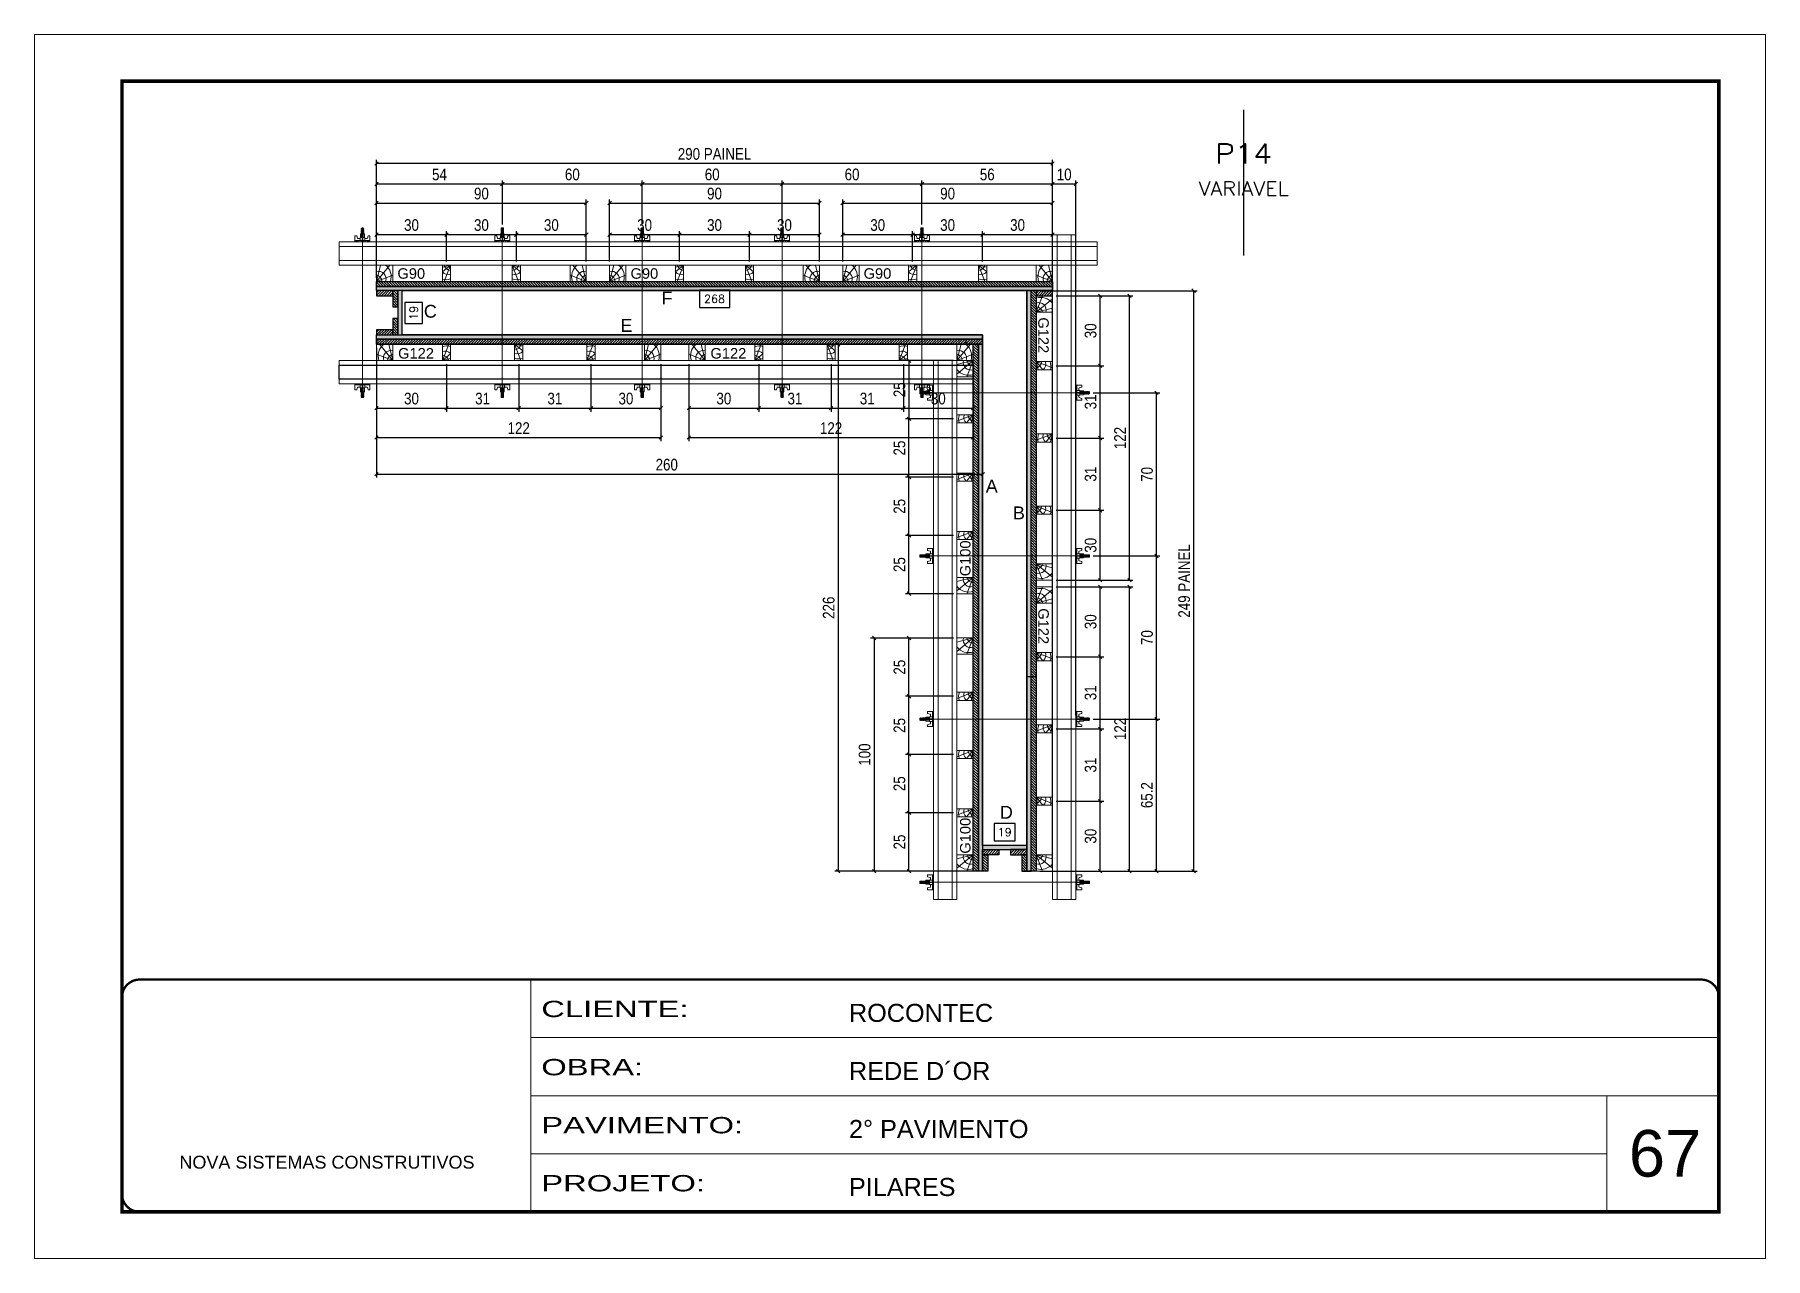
# Model space of a CAD drawing. Extents: x 2949 to 9203, y -16089 to 12527.
# Drawn here: x 6119 to 7604, y -6900 to -5850 of the extents above; entities that cross this region are included whole.
import ezdxf
from ezdxf.enums import TextEntityAlignment as Align

# ---------------------------------------------------------------- set-up
doc = ezdxf.new("R2010")
doc.units = 0
for name, pattern in [('CONTINUO', [0]), ('DASHED', [0.75, 0.5, -0.25]), ('HIDDEN', [0.375, 0.25, -0.125])]:
    doc.linetypes.add(name, pattern=pattern)
for name, color, linetype, lineweight in [('CARIMBO', 255, 'Continuous', 9), ('CONCRETO', 251, 'Continuous', 25), ('Folhas', 255, 'Continuous', 9), ('Hachura', 251, 'Continuous', 9), ('Madeira', 126, 'Continuous', 18), ('Perfil Metálico', 224, 'Continuous', 18), ('SARRAFO DE PRESSAO', 251, 'DASHED', 9), ('Texto Seção', 7, 'Continuous', 15)]:
    doc.layers.add(name, color=color, linetype=linetype, lineweight=lineweight)
for name, color, linetype in [('COTA', 241, 'Continuous'), ('MEIO_PONT', 93, 'Continuous'), ('Painéis', 200, 'Continuous'), ('SARRAFO', 251, 'Continuous'), ('Texto de Titulo', 7, 'Continuous'), ('Texto Qtd Sarr', 242, 'Continuous'), ('TEXTO_GERAL', 7, 'Continuous')]:
    doc.layers.add(name, color=color, linetype=linetype)
doc.styles.add('ARIAL', font='arial.ttf')
doc.styles.add('COTA TECNICA 2X', font='techl___.ttf', dxfattribs={"height": 10})
doc.styles.add('ROMANS', font='romans.shx')
doc.styles.add('SANSSERIF', font='sas_____.pfb')
doc.styles.add('Tecnologia', font='')
doc.styles.get('Tecnologia').set_extended_font_data('Forgotten Futurist')
doc.dimstyles.new('Cota Seção interna', dxfattribs={"dimtxt": 7, "dimasz": 6, "dimexe": 0.18, "dimexo": 2, "dimgap": -4, "dimtad": 3, "dimdec": 1, "dimlfac": 0.5, "dimzin": 12, "dimdsep": 46, "dimtxsty": 'ROMANS', "dimblk": 'ARCHTICK', "dimcen": 0.09, "dimse1": 1, "dimse2": 1, "dimsd1": 1, "dimsd2": 1, "dimclrd": 180, "dimclre": 5, "dimclrt": 1, "dimadec": 0, "dimazin": 3, "dimtfac": 1, "dimtdec": 1, "dimtofl": 0, "dimtmove": 0, "dimatfit": 3, "dimldrblk": 'ARCHTICK', "dimfxl": 1, "dimtolj": 1, "dimtzin": 0, "dimarcsym": 0})
doc.dimstyles.new('SECAO PILAR', dxfattribs={"dimtxt": 10, "dimasz": 3, "dimexe": 3, "dimexo": 3, "dimgap": 3, "dimtad": 1, "dimdec": 1, "dimlfac": 0.5, "dimzin": 12, "dimdsep": 46, "dimtxsty": 'COTA TECNICA 2X', "dimblk1": 'OBLIQUE', "dimblk2": 'OBLIQUE', "dimsah": 1, "dimcen": 0.9, "dimclrd": 256, "dimclre": 256, "dimclrt": 256, "dimadec": 1, "dimazin": 3, "dimtfac": 1, "dimtdec": 1, "dimtmove": 0, "dimatfit": 3, "dimfxl": 1, "dimtolj": 1, "dimtzin": 12, "dimarcsym": 0})
pattern_1 = [(315, (30504.6204, -15692.1128), (1.12253202, 1.12253202), [])]
pattern_2 = [(45, (16746.764, 16341.6472), (-1.12253202, 1.12253202), [])]
pattern_3 = [(315, (30512.6204, -15425.1128), (1.12253202, 1.12253202), [])]

msp = doc.modelspace()

# ---------------------------------------------------------------- texts
at = {"layer": 'CARIMBO', "style": 'ARIAL'}
msp.add_text('67', height=40, dxfattribs=at).set_placement((7486.89, -6830.32))
at = {"layer": 'Texto Seção', "color": 0, "linetype": 'Continuous', "style": 'SANSSERIF'}
for p in [(6917.54, -6315.22), (6917.54, -6553.22)]:
    msp.add_text('G100', height=9, rotation=90, dxfattribs=at).set_placement(p, align=Align.MIDDLE_LEFT)
at = {"layer": 'TEXTO_GERAL', "color": 0, "linetype": 'Continuous', "style": 'SANSSERIF'}
for s, p in [('G90', (6430.31, -6055.43)), ('G90', (6630.31, -6055.43)), ('G90', (6830.31, -6055.43)), ('G122', (6430.9, -6123.92)), ('G122', (6698.9, -6123.92))]:
    msp.add_text(s, height=9, dxfattribs=at).set_placement(p, align=Align.MIDDLE_LEFT)
at = {"layer": 'TEXTO_GERAL', "style": 'ARIAL'}
for s, p in [('F', (6661.68, -6076.51)), ('C', (6458.56, -6087.84)), ('E', (6626.88, -6100.02)), ('A', (6940.24, -6237.92)), ('B', (6963.59, -6260.82)), ('D', (6952.8, -6517.69))]:
    msp.add_text(s, height=11, dxfattribs=at).set_placement(p, align=Align.MIDDLE_CENTER)
at = {"layer": 'TEXTO_GERAL', "color": 0, "linetype": 'Continuous', "style": 'SANSSERIF'}
for p in [(6984.64, -6093.06), (6984.68, -6342.66)]:
    msp.add_text('G122', height=9, rotation=270, dxfattribs=at).set_placement(p, align=Align.MIDDLE_LEFT)

# ---------------------------------------------------------------- blocks, each defined once
blk = doc.blocks.new('9999999999')
at = {"color": 30, "linetype": 'CONTINUO'}
for p, q in [((98564.6, 34230.2), (98564.6, 34429.4)), ((98564.6, 34379.6), (99584, 34379.6)), ((98564.6, 34329.8), (99488, 34329.8)), ((99584, 34329.8), (99488, 34329.8)), ((99488, 34329.8), (99488, 34230.2)), ((98564.6, 34280), (99488, 34280))]:
    blk.add_line(p, q, dxfattribs=at)
at = {"color": 30, "linetype": 'CONTINUO', "const_width": 2}
blk.add_lwpolyline([(99584, 34230.2), (99584, 34414.4, 0.414214), (99569, 34429.4), (98229, 34429.4, 0.414214), (98214, 34414.4), (98214, 34245.2, 0.414214), (98229, 34230.2), (99584, 34230.2)], format="xyb", dxfattribs=at)
at = {"layer": 'Folhas'}
blk.add_lwpolyline([(98139, 34190.2), (99624, 34190.2), (99624, 35240.2), (98139, 35240.2)], close=True, dxfattribs=at)
at = {"layer": 'Folhas', "color": 30, "const_width": 3}
blk.add_lwpolyline([(98214, 34230.2), (99584, 34230.2), (99584, 35200.2), (98214, 35200.2)], close=True, dxfattribs=at)
at = {"color": 7, "linetype": 'Continuous', "ltscale": 5, "style": 'ARIAL'}
for s, height, p in [('ROCONTEC', 15.48, (98837.7, 34393.1)), ('REDE D´OR', 15.48, (98837.7, 34343.3)), ('2° PAVIMENTO', 15.483, (98837.7, 34293.5)), ('NOVA SISTEMAS CONSTRUTIVOS', 11.059, (98263.2, 34267.2)), ('PILARES', 15.48, (98837.7, 34243.7))]:
    blk.add_text(s, height=height, dxfattribs=at).set_placement(p)
at = {"layer": 'Folhas', "color": 7, "style": 'Tecnologia', "width": 1.5}
for s, p in [('CLIENTE:', (98573.7, 34397.2)), ('OBRA:', (98573.7, 34347.3)), ('PAVIMENTO:', (98573.7, 34297.5)), ('PROJETO:', (98573.7, 34247.7))]:
    blk.add_text(s, height=14, dxfattribs=at).set_placement(p)
blk = doc.blocks.new('*D2260')
at = {"layer": 'COTA', "color": 180, "lineweight": -2, "transparency": 16777216}
for p, q in [((6451.8, -6080.2), (6436.8, -6080.2)), ((6436.8, -6080.2), (6436.8, -6098.2)), ((6451.8, -6098.2), (6451.8, -6080.2)), ((6436.8, -6098.2), (6451.8, -6098.2))]:
    blk.add_line(p, q, dxfattribs=at)
at = {"layer": 'Defpoints', "color": 0, "transparency": 16777216}
for p in [(6434.8, -6070.2), (6434.8, -6108.2), (6455.8, -6108.2)]:
    blk.add_point(p, dxfattribs=at)
at = {"layer": 'COTA', "color": 1, "transparency": 16777216, "insert": (6444.3, -6089.2), "char_height": 7, "attachment_point": 5, "rotation": 90, "style": 'ROMANS'}
blk.add_mtext('\\A1;19', dxfattribs=at)
blk = doc.blocks.new('_ArchTick')
at = {"color": 0, "linetype": 'ByBlock', "const_width": 0.15}
blk.add_lwpolyline([(-0.5, -0.5), (0.5, 0.5)], dxfattribs=at)
blk = doc.blocks.new('*D2261')
at = {"layer": 'COTA', "color": 180, "lineweight": -2, "transparency": 16777216}
for p, q in [((6960.4, -6527.2), (6942.4, -6527.2)), ((6942.4, -6527.2), (6942.4, -6542.2)), ((6960.4, -6542.2), (6960.4, -6527.2)), ((6942.4, -6542.2), (6960.4, -6542.2))]:
    blk.add_line(p, q, dxfattribs=at)
at = {"layer": 'Defpoints', "color": 0, "transparency": 16777216}
for p in [(6932.4, -6546.2), (6970.4, -6546.2), (6970.4, -6546.2)]:
    blk.add_point(p, dxfattribs=at)
at = {"layer": 'COTA', "color": 1, "transparency": 16777216, "insert": (6951.4, -6534.7), "char_height": 7, "attachment_point": 5, "style": 'ROMANS'}
blk.add_mtext('\\A1;19', dxfattribs=at)
blk = doc.blocks.new('*D2301')
at = {"layer": 'COTA', "color": 180, "lineweight": -2, "transparency": 16777216}
for p, q in [((6715.4, -6069.7), (6689.4, -6069.7)), ((6689.4, -6069.7), (6689.4, -6084.7)), ((6715.4, -6084.7), (6715.4, -6069.7)), ((6689.4, -6084.7), (6715.4, -6084.7))]:
    blk.add_line(p, q, dxfattribs=at)
at = {"layer": 'Defpoints', "color": 0, "transparency": 16777216}
for p in [(6434.4, -6070.2), (6970.4, -6070.2), (6434.4, -6088.7)]:
    blk.add_point(p, dxfattribs=at)
at = {"layer": 'COTA', "color": 1, "transparency": 16777216, "insert": (6702.4, -6077.2), "char_height": 7, "attachment_point": 5, "style": 'ROMANS'}
blk.add_mtext('\\A1;268', dxfattribs=at)
blk = doc.blocks.new('C')
at = {"layer": 'Hachura', "color": 0}
for p, q in [((0, 3.22), (0, -3.22)), ((0.45, 3.22), (0, 3.22)), ((0.46, 3.16), (0, 3.16)), ((0.46, 3.05), (0, 3.05)), ((0.46, 2.88), (0, 2.88)), ((0, 2.75), (0, -1.16)), ((0.46, 2.65), (0, 2.65)), ((0.46, 2.23), (0, 2.23)), ((0.46, 1.51), (0, 1.51)), ((0.39, 0.49), (0.17, 0.49)), ((0.45, -3.23), (0.45, 3.22)), ((0.45, 3.22), (2.58, 3.22)), ((1.74, 0.97), (0.45, 0.97)), ((1.45, 0.1), (0.45, 0.1)), ((1.35, 1.94), (1.35, 0.96)), ((2.58, 2.39), (1.47, 2.09)), ((1.74, -0.97), (1.74, 0.97)), ((1.74, 0.97), (1.74, 0.84)), ((1.74, 0.97), (1.74, 0.84)), ((1.74, 0.84), (3.35, 0.84)), ((3.35, 0.45), (1.74, 0.45)), ((2.58, 3.22), (2.58, 2.39)), ((3.32, 0.84), (3.32, -0.84)), ((3.35, 0.84), (3.35, -0.84)), ((3.68, 0.45), (3.35, 0.45)), ((3.84, -0.52), (3.35, 0.45)), ((3.35, 0.06), (3.67, -0.57)), ((3.68, 0.45), (4.16, -0.52)), ((3.72, 0.5), (4.25, -0.57)), ((4.37, -0.55), (3.83, 0.53)), ((4.15, 0.45), (3.93, 0.45)), ((4.42, -0.52), (3.93, 0.45)), ((4.15, 0.45), (4.26, 0.45)), ((4.26, 0.45), (4.74, -0.52)), ((4.3, 0.5), (4.83, -0.57)), ((4.95, -0.55), (4.41, 0.53)), ((4.51, 0.45), (4.84, 0.45)), ((5, -0.52), (4.51, 0.45)), ((4.84, 0.45), (5.32, -0.52)), ((4.88, 0.5), (5.41, -0.57)), ((5.53, -0.55), (4.99, 0.53)), ((5.58, -0.52), (5.09, 0.45)), ((5.42, 0.45), (5.09, 0.45)), ((5.58, -0.52), (5.09, 0.45)), ((5.42, 0.45), (5.74, -0.19)), ((5.46, 0.5), (5.74, -0.07)), ((5.74, 0.19), (5.57, 0.53)), ((5.74, 0.32), (5.68, 0.45)), ((5.68, 0.45), (5.74, 0.45)), ((5.74, 0.45), (5.9, 0.29)), ((5.74, 0.45), (5.74, -0.52)), ((5.9, -0.36), (5.9, 0.29)), ((0.45, 0), (0, 0)), ((0.46, -1.52), (0, -1.52)), ((0.46, -2.23), (0, -2.23)), ((0.46, -2.65), (0, -2.65)), ((0.46, -2.88), (0, -2.88)), ((0.46, -3.05), (0, -3.05)), ((0.46, -3.16), (0, -3.16)), ((0, -3.22), (2.57, -3.22)), ((0.08, -0.48), (0.29, -0.48)), ((0.29, -0.48), (0.4, -0.48)), ((0.45, 0), (0.45, -0.97)), ((0.45, -0.16), (1.45, -0.16)), ((0.45, -0.65), (0.45, -0.32)), ((0.45, -3.23), (0.45, -0.65)), ((0.45, -0.97), (1.74, -0.97)), ((1.35, -1.94), (1.35, -0.97)), ((2.58, -2.39), (1.47, -2.1)), ((3.35, -0.32), (1.74, -0.32)), ((3.35, -0.84), (1.74, -0.84)), ((2.58, -3.23), (2.58, -2.39)), ((3.35, -0.07), (3.58, -0.52)), ((3.35, -0.52), (3.58, -0.52)), ((3.84, -0.52), (4.16, -0.52)), ((4.42, -0.52), (4.74, -0.52)), ((4.63, -0.52), (4.74, -0.52)), ((5, -0.52), (5.32, -0.52)), ((5.58, -0.52), (5.74, -0.52)), ((5.74, -0.52), (5.9, -0.36)), ((5.74, -0.52), (5.74, -0.52))]:
    blk.add_line(p, q, dxfattribs=at)
for centre, radius, start, end in [((1.52, 1.94), 0.161, 104.74356, 180), ((1.44, -0.03), 0.129, 272.69497, 87.30503), ((3.81, 0.39), 0.143, 25.56881, 154.43119), ((4.39, 0.39), 0.143, 25.56881, 154.43119), ((4.97, 0.39), 0.143, 25.56881, 154.43119), ((5.55, 0.39), 0.143, 25.56881, 154.43119), ((0.17, -0.37), 0.174, 221.74404, 317.85924), ((1.52, -1.94), 0.161, 180, 255.25644), ((3.71, -0.4), 0.174, 222.14076, 318.25596), ((4.29, -0.4), 0.174, 222.14076, 318.25596), ((4.87, -0.4), 0.174, 222.14076, 318.25596), ((5.45, -0.4), 0.174, 222.14076, 318.25596), ((5.61, -0.4), 0.174, 317.85924, 318.25596)]:
    blk.add_arc(centre, radius, start, end, dxfattribs=at)
blk = doc.blocks.new('titulo1')
at = {"layer": 'Defpoints', "color": 252, "linetype": 'HIDDEN', "ltscale": 2}
blk.add_line((0, 0), (0, 125), dxfattribs=at)
at = {"layer": 'Defpoints', "style": 'ROMANS', "oblique": 15}
blk.add_attdef('FOLHA', text='', height=10, dxfattribs=at).set_placement((0, 15.6), align=Align.MIDDLE_CENTER)
at = {"layer": 'Texto Qtd Sarr', "color": 3, "style": 'ROMANS', "oblique": 15}
for tag, height, p in [('TITULO', 17, (0, 71.4)), ('SEÇÃO', 12, (0, 41.5))]:
    blk.add_attdef(tag, text='', height=height, dxfattribs=at).set_placement(p, align=Align.MIDDLE_CENTER)
blk = doc.blocks.new('_Oblique')
at = {"color": 0, "linetype": 'ByBlock', "lineweight": -2}
blk.add_line((-0.5, -0.5), (0.5, 0.5), dxfattribs=at)
blk = doc.blocks.new('*D2328')
at = {"layer": 'COTA', "lineweight": -2, "transparency": 16777216}
for p, q in [((6412.4, -6059.2), (6412.4, -5958)), ((6992.4, -5961), (6412.4, -5961)), ((6992.4, -6059.2), (6992.4, -5958))]:
    blk.add_line(p, q, dxfattribs=at)
at = {"layer": 'Defpoints', "color": 0, "transparency": 16777216}
for p in [(6412.4, -5961), (6412.4, -6062.2), (6992.4, -6062.2)]:
    blk.add_point(p, dxfattribs=at)
at = {"layer": 'COTA', "lineweight": -2, "transparency": 16777216, "xscale": 3, "yscale": 3, "zscale": 3, "rotation": 180}
blk.add_blockref('_Oblique', (6412.4, -5961), dxfattribs=at)
at = {"layer": 'COTA', "lineweight": -2, "transparency": 16777216, "xscale": 3, "yscale": 3, "zscale": 3}
blk.add_blockref('_Oblique', (6992.4, -5961), dxfattribs=at)
at = {"layer": 'COTA', "transparency": 16777216, "insert": (6702.4, -5952.9), "char_height": 10, "attachment_point": 5, "style": 'COTA TECNICA 2X'}
blk.add_mtext('\\A1;290 PAINEL', dxfattribs=at)
blk = doc.blocks.new('*D2329')
at = {"layer": 'COTA', "lineweight": -2, "transparency": 16777216}
for p, q in [((6412.4, -6119.2), (6412.4, -6230.6)), ((6932.4, -6119.2), (6932.4, -6230.6)), ((6412.4, -6227.6), (6932.4, -6227.6))]:
    blk.add_line(p, q, dxfattribs=at)
at = {"layer": 'Defpoints', "color": 0, "transparency": 16777216}
for p in [(6412.4, -6116.2), (6932.4, -6116.2), (6932.4, -6227.6)]:
    blk.add_point(p, dxfattribs=at)
at = {"layer": 'COTA', "lineweight": -2, "transparency": 16777216, "xscale": 3, "yscale": 3, "zscale": 3, "rotation": 180}
blk.add_blockref('_Oblique', (6412.4, -6227.6), dxfattribs=at)
at = {"layer": 'COTA', "lineweight": -2, "transparency": 16777216, "xscale": 3, "yscale": 3, "zscale": 3}
blk.add_blockref('_Oblique', (6932.4, -6227.6), dxfattribs=at)
at = {"layer": 'COTA', "transparency": 16777216, "insert": (6661.4, -6219.5), "char_height": 10, "attachment_point": 5, "style": 'COTA TECNICA 2X'}
blk.add_mtext('\\A1;260', dxfattribs=at)
blk = doc.blocks.new('*D2330')
at = {"layer": 'COTA', "lineweight": -2, "transparency": 16777216}
for p, q in [((6981.4, -6070.2), (7116.5, -6070.2)), ((7113.5, -6568.2), (7113.5, -6070.2)), ((6981.4, -6568.2), (7116.5, -6568.2))]:
    blk.add_line(p, q, dxfattribs=at)
at = {"layer": 'Defpoints', "color": 0, "transparency": 16777216}
for p in [(6978.4, -6070.2), (7113.5, -6070.2), (6978.4, -6568.2)]:
    blk.add_point(p, dxfattribs=at)
at = {"layer": 'COTA', "lineweight": -2, "transparency": 16777216, "xscale": 3, "yscale": 3, "zscale": 3}
for p, rotation in [((7113.5, -6070.2), 90), ((7113.5, -6568.2), 270)]:
    blk.add_blockref('_Oblique', p, dxfattribs=dict(at, rotation=rotation))
at = {"layer": 'COTA', "transparency": 16777216, "insert": (7105.4, -6319.2), "char_height": 10, "attachment_point": 5, "rotation": 90, "style": 'COTA TECNICA 2X'}
blk.add_mtext('\\A1;249 PAINEL', dxfattribs=at)
blk = doc.blocks.new('*D2331')
at = {"layer": 'COTA', "lineweight": -2, "transparency": 16777216}
for p, q in [((6929.4, -6116.2), (6805.5, -6116.2)), ((6808.5, -6116.2), (6808.5, -6568.2)), ((6929.4, -6568.2), (6805.5, -6568.2))]:
    blk.add_line(p, q, dxfattribs=at)
at = {"layer": 'Defpoints', "color": 0, "transparency": 16777216}
for p in [(6932.4, -6116.2), (6808.5, -6568.2), (6932.4, -6568.2)]:
    blk.add_point(p, dxfattribs=at)
at = {"layer": 'COTA', "lineweight": -2, "transparency": 16777216, "xscale": 3, "yscale": 3, "zscale": 3}
for p, rotation in [((6808.5, -6116.2), 90), ((6808.5, -6568.2), 270)]:
    blk.add_blockref('_Oblique', p, dxfattribs=dict(at, rotation=rotation))
at = {"layer": 'COTA', "transparency": 16777216, "insert": (6800.4, -6342.2), "char_height": 10, "attachment_point": 5, "rotation": 90, "style": 'COTA TECNICA 2X'}
blk.add_mtext('\\A1;226', dxfattribs=at)
blk = doc.blocks.new('PONTALETE')
at = {"layer": 'Madeira'}
for q in [(2.71, 7), (7, 5.76), (7, 1.74)]:
    blk.add_line((0, 0), q, dxfattribs=at)
blk.add_lwpolyline([(0, 0), (7, 0), (7, 7), (0, 7)], close=True, dxfattribs=at)
for centre, radius, start, end in [((2.04, 0.06), 6.23, 37.28179, 109.09128), ((1.09, 0.9), 3.19, 343.60304, 109.98471), ((-0.21, -0.78), 3.09, 14.63219, 86.0383)]:
    blk.add_arc(centre, radius, start, end, dxfattribs=at)
blk = doc.blocks.new('MEIO PONTALETE')
at = {"layer": 'Madeira'}
for q in [(2.71, 7), (3.5, 2.88), (3.5, 0.87)]:
    blk.add_line((0, 0), q, dxfattribs=at)
blk.add_lwpolyline([(0, 0), (3.5, 0), (3.5, 7), (0, 7)], close=True, dxfattribs=at)
for centre, radius, start, end in [((2.04, 0.06), 6.23, 76.44987, 109.09128), ((1.09, 0.9), 3.19, 40.90626, 109.98471), ((-0.21, -0.78), 3.09, 14.63219, 86.0383)]:
    blk.add_arc(centre, radius, start, end, dxfattribs=at)
blk = doc.blocks.new('*D2332')
at = {"layer": 'COTA', "lineweight": -2, "transparency": 16777216}
for p, q in [((6412.4, -6045.2), (6412.4, -6019.1)), ((6412.4, -6022.1), (6472.4, -6022.1)), ((6472.4, -6045.2), (6472.4, -6019.1))]:
    blk.add_line(p, q, dxfattribs=at)
at = {"layer": 'Defpoints', "color": 0, "transparency": 16777216}
for p in [(6472.4, -6022.1), (6412.4, -6048.2), (6472.4, -6048.2)]:
    blk.add_point(p, dxfattribs=at)
at = {"layer": 'COTA', "lineweight": -2, "transparency": 16777216, "xscale": 3, "yscale": 3, "zscale": 3, "rotation": 180}
blk.add_blockref('_Oblique', (6412.4, -6022.1), dxfattribs=at)
at = {"layer": 'COTA', "lineweight": -2, "transparency": 16777216, "xscale": 3, "yscale": 3, "zscale": 3}
blk.add_blockref('_Oblique', (6472.4, -6022.1), dxfattribs=at)
at = {"layer": 'COTA', "transparency": 16777216, "insert": (6442.4, -6013.9), "char_height": 10, "attachment_point": 5, "style": 'COTA TECNICA 2X'}
blk.add_mtext('\\A1;30', dxfattribs=at)
blk = doc.blocks.new('*D2333')
at = {"layer": 'COTA', "lineweight": -2, "transparency": 16777216}
for p, q in [((6472.4, -6045.2), (6472.4, -6019.1)), ((6472.4, -6022.1), (6532.4, -6022.1)), ((6532.4, -6045.2), (6532.4, -6019.1))]:
    blk.add_line(p, q, dxfattribs=at)
at = {"layer": 'Defpoints', "color": 0, "transparency": 16777216}
for p in [(6532.4, -6022.1), (6472.4, -6048.2), (6532.4, -6048.2)]:
    blk.add_point(p, dxfattribs=at)
at = {"layer": 'COTA', "lineweight": -2, "transparency": 16777216, "xscale": 3, "yscale": 3, "zscale": 3, "rotation": 180}
blk.add_blockref('_Oblique', (6472.4, -6022.1), dxfattribs=at)
at = {"layer": 'COTA', "lineweight": -2, "transparency": 16777216, "xscale": 3, "yscale": 3, "zscale": 3}
blk.add_blockref('_Oblique', (6532.4, -6022.1), dxfattribs=at)
at = {"layer": 'COTA', "transparency": 16777216, "insert": (6502.4, -6013.9), "char_height": 10, "attachment_point": 5, "style": 'COTA TECNICA 2X'}
blk.add_mtext('\\A1;30', dxfattribs=at)
blk = doc.blocks.new('*D2334')
at = {"layer": 'COTA', "lineweight": -2, "transparency": 16777216}
for p, q in [((6532.4, -6045.2), (6532.4, -6019.1)), ((6532.4, -6022.1), (6592.4, -6022.1)), ((6592.4, -6045.2), (6592.4, -6019.1))]:
    blk.add_line(p, q, dxfattribs=at)
at = {"layer": 'Defpoints', "color": 0, "transparency": 16777216}
for p in [(6592.4, -6022.1), (6532.4, -6048.2), (6592.4, -6048.2)]:
    blk.add_point(p, dxfattribs=at)
at = {"layer": 'COTA', "lineweight": -2, "transparency": 16777216, "xscale": 3, "yscale": 3, "zscale": 3, "rotation": 180}
blk.add_blockref('_Oblique', (6532.4, -6022.1), dxfattribs=at)
at = {"layer": 'COTA', "lineweight": -2, "transparency": 16777216, "xscale": 3, "yscale": 3, "zscale": 3}
blk.add_blockref('_Oblique', (6592.4, -6022.1), dxfattribs=at)
at = {"layer": 'COTA', "transparency": 16777216, "insert": (6562.4, -6013.9), "char_height": 10, "attachment_point": 5, "style": 'COTA TECNICA 2X'}
blk.add_mtext('\\A1;30', dxfattribs=at)
blk = doc.blocks.new('*D2335')
at = {"layer": 'COTA', "lineweight": -2, "transparency": 16777216}
for p, q in [((6412.4, -6045.2), (6412.4, -5992)), ((6412.4, -5995), (6592.4, -5995)), ((6592.4, -6045.2), (6592.4, -5992))]:
    blk.add_line(p, q, dxfattribs=at)
at = {"layer": 'Defpoints', "color": 0, "transparency": 16777216}
for p in [(6592.4, -5995), (6412.4, -6048.2), (6592.4, -6048.2)]:
    blk.add_point(p, dxfattribs=at)
at = {"layer": 'COTA', "lineweight": -2, "transparency": 16777216, "xscale": 3, "yscale": 3, "zscale": 3, "rotation": 180}
blk.add_blockref('_Oblique', (6412.4, -5995), dxfattribs=at)
at = {"layer": 'COTA', "lineweight": -2, "transparency": 16777216, "xscale": 3, "yscale": 3, "zscale": 3}
blk.add_blockref('_Oblique', (6592.4, -5995), dxfattribs=at)
at = {"layer": 'COTA', "transparency": 16777216, "insert": (6502.4, -5986.9), "char_height": 10, "attachment_point": 5, "style": 'COTA TECNICA 2X'}
blk.add_mtext('\\A1;90', dxfattribs=at)
blk = doc.blocks.new('*D2289')
at = {"layer": 'COTA', "lineweight": -2, "transparency": 16777216}
for p, q in [((6612.4, -6045.2), (6612.4, -6019.1)), ((6612.4, -6022.1), (6672.4, -6022.1)), ((6672.4, -6045.2), (6672.4, -6019.1))]:
    blk.add_line(p, q, dxfattribs=at)
at = {"layer": 'Defpoints', "color": 0, "transparency": 16777216}
for p in [(6672.4, -6022.1), (6612.4, -6048.2), (6672.4, -6048.2)]:
    blk.add_point(p, dxfattribs=at)
at = {"layer": 'COTA', "lineweight": -2, "transparency": 16777216, "xscale": 3, "yscale": 3, "zscale": 3, "rotation": 180}
blk.add_blockref('_Oblique', (6612.4, -6022.1), dxfattribs=at)
at = {"layer": 'COTA', "lineweight": -2, "transparency": 16777216, "xscale": 3, "yscale": 3, "zscale": 3}
blk.add_blockref('_Oblique', (6672.4, -6022.1), dxfattribs=at)
at = {"layer": 'COTA', "transparency": 16777216, "insert": (6642.4, -6013.9), "char_height": 10, "attachment_point": 5, "style": 'COTA TECNICA 2X'}
blk.add_mtext('\\A1;30', dxfattribs=at)
blk = doc.blocks.new('*D2290')
at = {"layer": 'COTA', "lineweight": -2, "transparency": 16777216}
for p, q in [((6672.4, -6045.2), (6672.4, -6019.1)), ((6672.4, -6022.1), (6732.4, -6022.1)), ((6732.4, -6045.2), (6732.4, -6019.1))]:
    blk.add_line(p, q, dxfattribs=at)
at = {"layer": 'Defpoints', "color": 0, "transparency": 16777216}
for p in [(6732.4, -6022.1), (6672.4, -6048.2), (6732.4, -6048.2)]:
    blk.add_point(p, dxfattribs=at)
at = {"layer": 'COTA', "lineweight": -2, "transparency": 16777216, "xscale": 3, "yscale": 3, "zscale": 3, "rotation": 180}
blk.add_blockref('_Oblique', (6672.4, -6022.1), dxfattribs=at)
at = {"layer": 'COTA', "lineweight": -2, "transparency": 16777216, "xscale": 3, "yscale": 3, "zscale": 3}
blk.add_blockref('_Oblique', (6732.4, -6022.1), dxfattribs=at)
at = {"layer": 'COTA', "transparency": 16777216, "insert": (6702.4, -6013.9), "char_height": 10, "attachment_point": 5, "style": 'COTA TECNICA 2X'}
blk.add_mtext('\\A1;30', dxfattribs=at)
blk = doc.blocks.new('*D2291')
at = {"layer": 'COTA', "lineweight": -2, "transparency": 16777216}
for p, q in [((6732.4, -6045.2), (6732.4, -6019.1)), ((6732.4, -6022.1), (6792.4, -6022.1)), ((6792.4, -6045.2), (6792.4, -6019.1))]:
    blk.add_line(p, q, dxfattribs=at)
at = {"layer": 'Defpoints', "color": 0, "transparency": 16777216}
for p in [(6792.4, -6022.1), (6732.4, -6048.2), (6792.4, -6048.2)]:
    blk.add_point(p, dxfattribs=at)
at = {"layer": 'COTA', "lineweight": -2, "transparency": 16777216, "xscale": 3, "yscale": 3, "zscale": 3, "rotation": 180}
blk.add_blockref('_Oblique', (6732.4, -6022.1), dxfattribs=at)
at = {"layer": 'COTA', "lineweight": -2, "transparency": 16777216, "xscale": 3, "yscale": 3, "zscale": 3}
blk.add_blockref('_Oblique', (6792.4, -6022.1), dxfattribs=at)
at = {"layer": 'COTA', "transparency": 16777216, "insert": (6762.4, -6013.9), "char_height": 10, "attachment_point": 5, "style": 'COTA TECNICA 2X'}
blk.add_mtext('\\A1;30', dxfattribs=at)
blk = doc.blocks.new('*D2292')
at = {"layer": 'COTA', "lineweight": -2, "transparency": 16777216}
for p, q in [((6612.4, -6045.2), (6612.4, -5992)), ((6612.4, -5995), (6792.4, -5995)), ((6792.4, -6045.2), (6792.4, -5992))]:
    blk.add_line(p, q, dxfattribs=at)
at = {"layer": 'Defpoints', "color": 0, "transparency": 16777216}
for p in [(6792.4, -5995), (6612.4, -6048.2), (6792.4, -6048.2)]:
    blk.add_point(p, dxfattribs=at)
at = {"layer": 'COTA', "lineweight": -2, "transparency": 16777216, "xscale": 3, "yscale": 3, "zscale": 3, "rotation": 180}
blk.add_blockref('_Oblique', (6612.4, -5995), dxfattribs=at)
at = {"layer": 'COTA', "lineweight": -2, "transparency": 16777216, "xscale": 3, "yscale": 3, "zscale": 3}
blk.add_blockref('_Oblique', (6792.4, -5995), dxfattribs=at)
at = {"layer": 'COTA', "transparency": 16777216, "insert": (6702.4, -5986.9), "char_height": 10, "attachment_point": 5, "style": 'COTA TECNICA 2X'}
blk.add_mtext('\\A1;90', dxfattribs=at)
blk = doc.blocks.new('*D2293')
at = {"layer": 'COTA', "lineweight": -2, "transparency": 16777216}
for p, q in [((6812.4, -6045.2), (6812.4, -6019.1)), ((6812.4, -6022.1), (6872.4, -6022.1)), ((6872.4, -6045.2), (6872.4, -6019.1))]:
    blk.add_line(p, q, dxfattribs=at)
at = {"layer": 'Defpoints', "color": 0, "transparency": 16777216}
for p in [(6872.4, -6022.1), (6812.4, -6048.2), (6872.4, -6048.2)]:
    blk.add_point(p, dxfattribs=at)
at = {"layer": 'COTA', "lineweight": -2, "transparency": 16777216, "xscale": 3, "yscale": 3, "zscale": 3, "rotation": 180}
blk.add_blockref('_Oblique', (6812.4, -6022.1), dxfattribs=at)
at = {"layer": 'COTA', "lineweight": -2, "transparency": 16777216, "xscale": 3, "yscale": 3, "zscale": 3}
blk.add_blockref('_Oblique', (6872.4, -6022.1), dxfattribs=at)
at = {"layer": 'COTA', "transparency": 16777216, "insert": (6842.4, -6013.9), "char_height": 10, "attachment_point": 5, "style": 'COTA TECNICA 2X'}
blk.add_mtext('\\A1;30', dxfattribs=at)
blk = doc.blocks.new('*D2294')
at = {"layer": 'COTA', "lineweight": -2, "transparency": 16777216}
for p, q in [((6872.4, -6045.2), (6872.4, -6019.1)), ((6872.4, -6022.1), (6932.4, -6022.1)), ((6932.4, -6045.2), (6932.4, -6019.1))]:
    blk.add_line(p, q, dxfattribs=at)
at = {"layer": 'Defpoints', "color": 0, "transparency": 16777216}
for p in [(6932.4, -6022.1), (6872.4, -6048.2), (6932.4, -6048.2)]:
    blk.add_point(p, dxfattribs=at)
at = {"layer": 'COTA', "lineweight": -2, "transparency": 16777216, "xscale": 3, "yscale": 3, "zscale": 3, "rotation": 180}
blk.add_blockref('_Oblique', (6872.4, -6022.1), dxfattribs=at)
at = {"layer": 'COTA', "lineweight": -2, "transparency": 16777216, "xscale": 3, "yscale": 3, "zscale": 3}
blk.add_blockref('_Oblique', (6932.4, -6022.1), dxfattribs=at)
at = {"layer": 'COTA', "transparency": 16777216, "insert": (6902.4, -6013.9), "char_height": 10, "attachment_point": 5, "style": 'COTA TECNICA 2X'}
blk.add_mtext('\\A1;30', dxfattribs=at)
blk = doc.blocks.new('*D2295')
at = {"layer": 'COTA', "lineweight": -2, "transparency": 16777216}
for p, q in [((6932.4, -6045.2), (6932.4, -6019.1)), ((6932.4, -6022.1), (6992.4, -6022.1)), ((6992.4, -6045.2), (6992.4, -6019.1))]:
    blk.add_line(p, q, dxfattribs=at)
at = {"layer": 'Defpoints', "color": 0, "transparency": 16777216}
for p in [(6992.4, -6022.1), (6932.4, -6048.2), (6992.4, -6048.2)]:
    blk.add_point(p, dxfattribs=at)
at = {"layer": 'COTA', "lineweight": -2, "transparency": 16777216, "xscale": 3, "yscale": 3, "zscale": 3, "rotation": 180}
blk.add_blockref('_Oblique', (6932.4, -6022.1), dxfattribs=at)
at = {"layer": 'COTA', "lineweight": -2, "transparency": 16777216, "xscale": 3, "yscale": 3, "zscale": 3}
blk.add_blockref('_Oblique', (6992.4, -6022.1), dxfattribs=at)
at = {"layer": 'COTA', "transparency": 16777216, "insert": (6962.4, -6013.9), "char_height": 10, "attachment_point": 5, "style": 'COTA TECNICA 2X'}
blk.add_mtext('\\A1;30', dxfattribs=at)
blk = doc.blocks.new('*D2296')
at = {"layer": 'COTA', "lineweight": -2, "transparency": 16777216}
for p, q in [((6812.4, -6045.2), (6812.4, -5992)), ((6812.4, -5995), (6992.4, -5995)), ((6992.4, -6045.2), (6992.4, -5992))]:
    blk.add_line(p, q, dxfattribs=at)
at = {"layer": 'Defpoints', "color": 0, "transparency": 16777216}
for p in [(6992.4, -5995), (6812.4, -6048.2), (6992.4, -6048.2)]:
    blk.add_point(p, dxfattribs=at)
at = {"layer": 'COTA', "lineweight": -2, "transparency": 16777216, "xscale": 3, "yscale": 3, "zscale": 3, "rotation": 180}
blk.add_blockref('_Oblique', (6812.4, -5995), dxfattribs=at)
at = {"layer": 'COTA', "lineweight": -2, "transparency": 16777216, "xscale": 3, "yscale": 3, "zscale": 3}
blk.add_blockref('_Oblique', (6992.4, -5995), dxfattribs=at)
at = {"layer": 'COTA', "transparency": 16777216, "insert": (6902.4, -5986.9), "char_height": 10, "attachment_point": 5, "style": 'COTA TECNICA 2X'}
blk.add_mtext('\\A1;90', dxfattribs=at)
blk = doc.blocks.new('*D2336')
at = {"layer": 'COTA', "lineweight": -2, "transparency": 16777216}
for p, q in [((6412.4, -6133.2), (6412.4, -6174)), ((6472.4, -6133.2), (6472.4, -6174)), ((6412.4, -6171), (6472.4, -6171))]:
    blk.add_line(p, q, dxfattribs=at)
at = {"layer": 'Defpoints', "color": 0, "transparency": 16777216}
for p in [(6412.4, -6130.2), (6472.4, -6130.2), (6472.4, -6171)]:
    blk.add_point(p, dxfattribs=at)
at = {"layer": 'COTA', "lineweight": -2, "transparency": 16777216, "xscale": 3, "yscale": 3, "zscale": 3, "rotation": 180}
blk.add_blockref('_Oblique', (6412.4, -6171), dxfattribs=at)
at = {"layer": 'COTA', "lineweight": -2, "transparency": 16777216, "xscale": 3, "yscale": 3, "zscale": 3}
blk.add_blockref('_Oblique', (6472.4, -6171), dxfattribs=at)
at = {"layer": 'COTA', "transparency": 16777216, "insert": (6442.4, -6162.8), "char_height": 10, "attachment_point": 5, "style": 'COTA TECNICA 2X'}
blk.add_mtext('\\A1;30', dxfattribs=at)
blk = doc.blocks.new('*D2337')
at = {"layer": 'COTA', "lineweight": -2, "transparency": 16777216}
for p, q in [((6472.4, -6133.2), (6472.4, -6174)), ((6534.4, -6133.2), (6534.4, -6174)), ((6472.4, -6171), (6534.4, -6171))]:
    blk.add_line(p, q, dxfattribs=at)
at = {"layer": 'Defpoints', "color": 0, "transparency": 16777216}
for p in [(6472.4, -6130.2), (6534.4, -6130.2), (6534.4, -6171)]:
    blk.add_point(p, dxfattribs=at)
at = {"layer": 'COTA', "lineweight": -2, "transparency": 16777216, "xscale": 3, "yscale": 3, "zscale": 3, "rotation": 180}
blk.add_blockref('_Oblique', (6472.4, -6171), dxfattribs=at)
at = {"layer": 'COTA', "lineweight": -2, "transparency": 16777216, "xscale": 3, "yscale": 3, "zscale": 3}
blk.add_blockref('_Oblique', (6534.4, -6171), dxfattribs=at)
at = {"layer": 'COTA', "transparency": 16777216, "insert": (6503.4, -6162.8), "char_height": 10, "attachment_point": 5, "style": 'COTA TECNICA 2X'}
blk.add_mtext('\\A1;31', dxfattribs=at)
blk = doc.blocks.new('*D2338')
at = {"layer": 'COTA', "lineweight": -2, "transparency": 16777216}
for p, q in [((6534.4, -6133.2), (6534.4, -6174)), ((6596.4, -6133.2), (6596.4, -6174)), ((6534.4, -6171), (6596.4, -6171))]:
    blk.add_line(p, q, dxfattribs=at)
at = {"layer": 'Defpoints', "color": 0, "transparency": 16777216}
for p in [(6534.4, -6130.2), (6596.4, -6130.2), (6596.4, -6171)]:
    blk.add_point(p, dxfattribs=at)
at = {"layer": 'COTA', "lineweight": -2, "transparency": 16777216, "xscale": 3, "yscale": 3, "zscale": 3, "rotation": 180}
blk.add_blockref('_Oblique', (6534.4, -6171), dxfattribs=at)
at = {"layer": 'COTA', "lineweight": -2, "transparency": 16777216, "xscale": 3, "yscale": 3, "zscale": 3}
blk.add_blockref('_Oblique', (6596.4, -6171), dxfattribs=at)
at = {"layer": 'COTA', "transparency": 16777216, "insert": (6565.4, -6162.8), "char_height": 10, "attachment_point": 5, "style": 'COTA TECNICA 2X'}
blk.add_mtext('\\A1;31', dxfattribs=at)
blk = doc.blocks.new('*D2306')
at = {"layer": 'COTA', "lineweight": -2, "transparency": 16777216}
for p, q in [((6596.4, -6133.2), (6596.4, -6174)), ((6656.4, -6133.2), (6656.4, -6174)), ((6596.4, -6171), (6656.4, -6171))]:
    blk.add_line(p, q, dxfattribs=at)
at = {"layer": 'Defpoints', "color": 0, "transparency": 16777216}
for p in [(6596.4, -6130.2), (6656.4, -6130.2), (6656.4, -6171)]:
    blk.add_point(p, dxfattribs=at)
at = {"layer": 'COTA', "lineweight": -2, "transparency": 16777216, "xscale": 3, "yscale": 3, "zscale": 3, "rotation": 180}
blk.add_blockref('_Oblique', (6596.4, -6171), dxfattribs=at)
at = {"layer": 'COTA', "lineweight": -2, "transparency": 16777216, "xscale": 3, "yscale": 3, "zscale": 3}
blk.add_blockref('_Oblique', (6656.4, -6171), dxfattribs=at)
at = {"layer": 'COTA', "transparency": 16777216, "insert": (6626.4, -6162.8), "char_height": 10, "attachment_point": 5, "style": 'COTA TECNICA 2X'}
blk.add_mtext('\\A1;30', dxfattribs=at)
blk = doc.blocks.new('*D2307')
at = {"layer": 'COTA', "lineweight": -2, "transparency": 16777216}
for p, q in [((6412.4, -6133.2), (6412.4, -6199.2)), ((6656.4, -6133.2), (6656.4, -6199.2)), ((6412.4, -6196.2), (6656.4, -6196.2))]:
    blk.add_line(p, q, dxfattribs=at)
at = {"layer": 'Defpoints', "color": 0, "transparency": 16777216}
for p in [(6412.4, -6130.2), (6656.4, -6130.2), (6656.4, -6196.2)]:
    blk.add_point(p, dxfattribs=at)
at = {"layer": 'COTA', "lineweight": -2, "transparency": 16777216, "xscale": 3, "yscale": 3, "zscale": 3, "rotation": 180}
blk.add_blockref('_Oblique', (6412.4, -6196.2), dxfattribs=at)
at = {"layer": 'COTA', "lineweight": -2, "transparency": 16777216, "xscale": 3, "yscale": 3, "zscale": 3}
blk.add_blockref('_Oblique', (6656.4, -6196.2), dxfattribs=at)
at = {"layer": 'COTA', "transparency": 16777216, "insert": (6534.4, -6188.1), "char_height": 10, "attachment_point": 5, "style": 'COTA TECNICA 2X'}
blk.add_mtext('\\A1;122', dxfattribs=at)
blk = doc.blocks.new('*D2268')
at = {"layer": 'COTA', "lineweight": -2, "transparency": 16777216}
for p, q in [((6680.4, -6133.2), (6680.4, -6174)), ((6740.4, -6133.2), (6740.4, -6174)), ((6680.4, -6171), (6740.4, -6171))]:
    blk.add_line(p, q, dxfattribs=at)
at = {"layer": 'Defpoints', "color": 0, "transparency": 16777216}
for p in [(6680.4, -6130.2), (6740.4, -6130.2), (6740.4, -6171)]:
    blk.add_point(p, dxfattribs=at)
at = {"layer": 'COTA', "lineweight": -2, "transparency": 16777216, "xscale": 3, "yscale": 3, "zscale": 3, "rotation": 180}
blk.add_blockref('_Oblique', (6680.4, -6171), dxfattribs=at)
at = {"layer": 'COTA', "lineweight": -2, "transparency": 16777216, "xscale": 3, "yscale": 3, "zscale": 3}
blk.add_blockref('_Oblique', (6740.4, -6171), dxfattribs=at)
at = {"layer": 'COTA', "transparency": 16777216, "insert": (6710.4, -6162.8), "char_height": 10, "attachment_point": 5, "style": 'COTA TECNICA 2X'}
blk.add_mtext('\\A1;30', dxfattribs=at)
blk = doc.blocks.new('*D2269')
at = {"layer": 'COTA', "lineweight": -2, "transparency": 16777216}
for p, q in [((6740.4, -6133.2), (6740.4, -6174)), ((6802.4, -6133.2), (6802.4, -6174)), ((6740.4, -6171), (6802.4, -6171))]:
    blk.add_line(p, q, dxfattribs=at)
at = {"layer": 'Defpoints', "color": 0, "transparency": 16777216}
for p in [(6740.4, -6130.2), (6802.4, -6130.2), (6802.4, -6171)]:
    blk.add_point(p, dxfattribs=at)
at = {"layer": 'COTA', "lineweight": -2, "transparency": 16777216, "xscale": 3, "yscale": 3, "zscale": 3, "rotation": 180}
blk.add_blockref('_Oblique', (6740.4, -6171), dxfattribs=at)
at = {"layer": 'COTA', "lineweight": -2, "transparency": 16777216, "xscale": 3, "yscale": 3, "zscale": 3}
blk.add_blockref('_Oblique', (6802.4, -6171), dxfattribs=at)
at = {"layer": 'COTA', "transparency": 16777216, "insert": (6771.4, -6162.8), "char_height": 10, "attachment_point": 5, "style": 'COTA TECNICA 2X'}
blk.add_mtext('\\A1;31', dxfattribs=at)
blk = doc.blocks.new('*D2270')
at = {"layer": 'COTA', "lineweight": -2, "transparency": 16777216}
for p, q in [((6802.4, -6133.2), (6802.4, -6174)), ((6864.4, -6133.2), (6864.4, -6174)), ((6802.4, -6171), (6864.4, -6171))]:
    blk.add_line(p, q, dxfattribs=at)
at = {"layer": 'Defpoints', "color": 0, "transparency": 16777216}
for p in [(6802.4, -6130.2), (6864.4, -6130.2), (6864.4, -6171)]:
    blk.add_point(p, dxfattribs=at)
at = {"layer": 'COTA', "lineweight": -2, "transparency": 16777216, "xscale": 3, "yscale": 3, "zscale": 3, "rotation": 180}
blk.add_blockref('_Oblique', (6802.4, -6171), dxfattribs=at)
at = {"layer": 'COTA', "lineweight": -2, "transparency": 16777216, "xscale": 3, "yscale": 3, "zscale": 3}
blk.add_blockref('_Oblique', (6864.4, -6171), dxfattribs=at)
at = {"layer": 'COTA', "transparency": 16777216, "insert": (6833.4, -6162.8), "char_height": 10, "attachment_point": 5, "style": 'COTA TECNICA 2X'}
blk.add_mtext('\\A1;31', dxfattribs=at)
blk = doc.blocks.new('*D2271')
at = {"layer": 'COTA', "lineweight": -2, "transparency": 16777216}
for p, q in [((6864.4, -6133.2), (6864.4, -6174)), ((6924.4, -6133.2), (6924.4, -6174)), ((6864.4, -6171), (6924.4, -6171))]:
    blk.add_line(p, q, dxfattribs=at)
at = {"layer": 'Defpoints', "color": 0, "transparency": 16777216}
for p in [(6864.4, -6130.2), (6924.4, -6130.2), (6924.4, -6171)]:
    blk.add_point(p, dxfattribs=at)
at = {"layer": 'COTA', "lineweight": -2, "transparency": 16777216, "xscale": 3, "yscale": 3, "zscale": 3, "rotation": 180}
blk.add_blockref('_Oblique', (6864.4, -6171), dxfattribs=at)
at = {"layer": 'COTA', "lineweight": -2, "transparency": 16777216, "xscale": 3, "yscale": 3, "zscale": 3}
blk.add_blockref('_Oblique', (6924.4, -6171), dxfattribs=at)
at = {"layer": 'COTA', "transparency": 16777216, "insert": (6894.4, -6162.8), "char_height": 10, "attachment_point": 5, "style": 'COTA TECNICA 2X'}
blk.add_mtext('\\A1;30', dxfattribs=at)
blk = doc.blocks.new('*D2272')
at = {"layer": 'COTA', "lineweight": -2, "transparency": 16777216}
for p, q in [((6680.4, -6133.2), (6680.4, -6199.2)), ((6924.4, -6133.2), (6924.4, -6199.2)), ((6680.4, -6196.2), (6924.4, -6196.2))]:
    blk.add_line(p, q, dxfattribs=at)
at = {"layer": 'Defpoints', "color": 0, "transparency": 16777216}
for p in [(6680.4, -6130.2), (6924.4, -6130.2), (6924.4, -6196.2)]:
    blk.add_point(p, dxfattribs=at)
at = {"layer": 'COTA', "lineweight": -2, "transparency": 16777216, "xscale": 3, "yscale": 3, "zscale": 3, "rotation": 180}
blk.add_blockref('_Oblique', (6680.4, -6196.2), dxfattribs=at)
at = {"layer": 'COTA', "lineweight": -2, "transparency": 16777216, "xscale": 3, "yscale": 3, "zscale": 3}
blk.add_blockref('_Oblique', (6924.4, -6196.2), dxfattribs=at)
at = {"layer": 'COTA', "transparency": 16777216, "insert": (6802.4, -6188.1), "char_height": 10, "attachment_point": 5, "style": 'COTA TECNICA 2X'}
blk.add_mtext('\\A1;122', dxfattribs=at)
blk = doc.blocks.new('*D2273')
at = {"layer": 'COTA', "lineweight": -2, "transparency": 16777216}
for p, q in [((6995.4, -6508.2), (7036.3, -6508.2)), ((7033.3, -6568.2), (7033.3, -6508.2)), ((6995.4, -6568.2), (7036.3, -6568.2))]:
    blk.add_line(p, q, dxfattribs=at)
at = {"layer": 'Defpoints', "color": 0, "transparency": 16777216}
for p in [(6992.4, -6508.2), (7033.3, -6508.2), (6992.4, -6568.2)]:
    blk.add_point(p, dxfattribs=at)
at = {"layer": 'COTA', "lineweight": -2, "transparency": 16777216, "xscale": 3, "yscale": 3, "zscale": 3}
for p, rotation in [((7033.3, -6508.2), 90), ((7033.3, -6568.2), 270)]:
    blk.add_blockref('_Oblique', p, dxfattribs=dict(at, rotation=rotation))
at = {"layer": 'COTA', "transparency": 16777216, "insert": (7025.1, -6538.2), "char_height": 10, "attachment_point": 5, "rotation": 90, "style": 'COTA TECNICA 2X'}
blk.add_mtext('\\A1;30', dxfattribs=at)
blk = doc.blocks.new('*D2274')
at = {"layer": 'COTA', "lineweight": -2, "transparency": 16777216}
for p, q in [((6995.4, -6446.2), (7036.3, -6446.2)), ((7033.3, -6508.2), (7033.3, -6446.2)), ((6995.4, -6508.2), (7036.3, -6508.2))]:
    blk.add_line(p, q, dxfattribs=at)
at = {"layer": 'Defpoints', "color": 0, "transparency": 16777216}
for p in [(6992.4, -6446.2), (7033.3, -6446.2), (6992.4, -6508.2)]:
    blk.add_point(p, dxfattribs=at)
at = {"layer": 'COTA', "lineweight": -2, "transparency": 16777216, "xscale": 3, "yscale": 3, "zscale": 3}
for p, rotation in [((7033.3, -6446.2), 90), ((7033.3, -6508.2), 270)]:
    blk.add_blockref('_Oblique', p, dxfattribs=dict(at, rotation=rotation))
at = {"layer": 'COTA', "transparency": 16777216, "insert": (7025.1, -6477.2), "char_height": 10, "attachment_point": 5, "rotation": 90, "style": 'COTA TECNICA 2X'}
blk.add_mtext('\\A1;31', dxfattribs=at)
blk = doc.blocks.new('*D2275')
at = {"layer": 'COTA', "lineweight": -2, "transparency": 16777216}
for p, q in [((6995.4, -6384.2), (7036.3, -6384.2)), ((7033.3, -6446.2), (7033.3, -6384.2)), ((6995.4, -6446.2), (7036.3, -6446.2))]:
    blk.add_line(p, q, dxfattribs=at)
at = {"layer": 'Defpoints', "color": 0, "transparency": 16777216}
for p in [(6992.4, -6384.2), (7033.3, -6384.2), (6992.4, -6446.2)]:
    blk.add_point(p, dxfattribs=at)
at = {"layer": 'COTA', "lineweight": -2, "transparency": 16777216, "xscale": 3, "yscale": 3, "zscale": 3}
for p, rotation in [((7033.3, -6384.2), 90), ((7033.3, -6446.2), 270)]:
    blk.add_blockref('_Oblique', p, dxfattribs=dict(at, rotation=rotation))
at = {"layer": 'COTA', "transparency": 16777216, "insert": (7025.1, -6415.2), "char_height": 10, "attachment_point": 5, "rotation": 90, "style": 'COTA TECNICA 2X'}
blk.add_mtext('\\A1;31', dxfattribs=at)
blk = doc.blocks.new('*D2276')
at = {"layer": 'COTA', "lineweight": -2, "transparency": 16777216}
for p, q in [((6995.4, -6324.2), (7036.3, -6324.2)), ((7033.3, -6384.2), (7033.3, -6324.2)), ((6995.4, -6384.2), (7036.3, -6384.2))]:
    blk.add_line(p, q, dxfattribs=at)
at = {"layer": 'Defpoints', "color": 0, "transparency": 16777216}
for p in [(6992.4, -6324.2), (7033.3, -6324.2), (6992.4, -6384.2)]:
    blk.add_point(p, dxfattribs=at)
at = {"layer": 'COTA', "lineweight": -2, "transparency": 16777216, "xscale": 3, "yscale": 3, "zscale": 3}
for p, rotation in [((7033.3, -6324.2), 90), ((7033.3, -6384.2), 270)]:
    blk.add_blockref('_Oblique', p, dxfattribs=dict(at, rotation=rotation))
at = {"layer": 'COTA', "transparency": 16777216, "insert": (7025.1, -6354.2), "char_height": 10, "attachment_point": 5, "rotation": 90, "style": 'COTA TECNICA 2X'}
blk.add_mtext('\\A1;30', dxfattribs=at)
blk = doc.blocks.new('*D2277')
at = {"layer": 'COTA', "lineweight": -2, "transparency": 16777216}
for p, q in [((6995.4, -6324.2), (7061.4, -6324.2)), ((7058.4, -6568.2), (7058.4, -6324.2)), ((6995.4, -6568.2), (7061.4, -6568.2))]:
    blk.add_line(p, q, dxfattribs=at)
at = {"layer": 'Defpoints', "color": 0, "transparency": 16777216}
for p in [(6992.4, -6324.2), (7058.4, -6324.2), (6992.4, -6568.2)]:
    blk.add_point(p, dxfattribs=at)
at = {"layer": 'COTA', "lineweight": -2, "transparency": 16777216, "xscale": 3, "yscale": 3, "zscale": 3}
for p, rotation in [((7058.4, -6324.2), 90), ((7058.4, -6568.2), 270)]:
    blk.add_blockref('_Oblique', p, dxfattribs=dict(at, rotation=rotation))
at = {"layer": 'COTA', "transparency": 16777216, "insert": (7050.4, -6446.2), "char_height": 10, "attachment_point": 5, "rotation": 90, "style": 'COTA TECNICA 2X'}
blk.add_mtext('\\A1;122', dxfattribs=at)
blk = doc.blocks.new('*D2278')
at = {"layer": 'COTA', "lineweight": -2, "transparency": 16777216}
for p, q in [((6995.4, -6258.6), (7036.3, -6258.6)), ((7033.3, -6318.6), (7033.3, -6258.6)), ((6995.4, -6318.6), (7036.3, -6318.6))]:
    blk.add_line(p, q, dxfattribs=at)
at = {"layer": 'Defpoints', "color": 0, "transparency": 16777216}
for p in [(6992.4, -6258.6), (7033.3, -6258.6), (6992.4, -6318.6)]:
    blk.add_point(p, dxfattribs=at)
at = {"layer": 'COTA', "lineweight": -2, "transparency": 16777216, "xscale": 3, "yscale": 3, "zscale": 3}
for p, rotation in [((7033.3, -6258.6), 90), ((7033.3, -6318.6), 270)]:
    blk.add_blockref('_Oblique', p, dxfattribs=dict(at, rotation=rotation))
at = {"layer": 'COTA', "transparency": 16777216, "insert": (7025.1, -6288.6), "char_height": 10, "attachment_point": 5, "rotation": 90, "style": 'COTA TECNICA 2X'}
blk.add_mtext('\\A1;30', dxfattribs=at)
blk = doc.blocks.new('*D2279')
at = {"layer": 'COTA', "lineweight": -2, "transparency": 16777216}
for p, q in [((6995.4, -6196.6), (7036.3, -6196.6)), ((7033.3, -6258.6), (7033.3, -6196.6)), ((6995.4, -6258.6), (7036.3, -6258.6))]:
    blk.add_line(p, q, dxfattribs=at)
at = {"layer": 'Defpoints', "color": 0, "transparency": 16777216}
for p in [(6992.4, -6196.6), (7033.3, -6196.6), (6992.4, -6258.6)]:
    blk.add_point(p, dxfattribs=at)
at = {"layer": 'COTA', "lineweight": -2, "transparency": 16777216, "xscale": 3, "yscale": 3, "zscale": 3}
for p, rotation in [((7033.3, -6196.6), 90), ((7033.3, -6258.6), 270)]:
    blk.add_blockref('_Oblique', p, dxfattribs=dict(at, rotation=rotation))
at = {"layer": 'COTA', "transparency": 16777216, "insert": (7025.1, -6227.6), "char_height": 10, "attachment_point": 5, "rotation": 90, "style": 'COTA TECNICA 2X'}
blk.add_mtext('\\A1;31', dxfattribs=at)
blk = doc.blocks.new('*D2280')
at = {"layer": 'COTA', "lineweight": -2, "transparency": 16777216}
for p, q in [((6995.4, -6134.6), (7036.3, -6134.6)), ((7033.3, -6196.6), (7033.3, -6134.6)), ((6995.4, -6196.6), (7036.3, -6196.6))]:
    blk.add_line(p, q, dxfattribs=at)
at = {"layer": 'Defpoints', "color": 0, "transparency": 16777216}
for p in [(6992.4, -6134.6), (7033.3, -6134.6), (6992.4, -6196.6)]:
    blk.add_point(p, dxfattribs=at)
at = {"layer": 'COTA', "lineweight": -2, "transparency": 16777216, "xscale": 3, "yscale": 3, "zscale": 3}
for p, rotation in [((7033.3, -6134.6), 90), ((7033.3, -6196.6), 270)]:
    blk.add_blockref('_Oblique', p, dxfattribs=dict(at, rotation=rotation))
at = {"layer": 'COTA', "transparency": 16777216, "insert": (7025.1, -6165.6), "char_height": 10, "attachment_point": 5, "rotation": 90, "style": 'COTA TECNICA 2X'}
blk.add_mtext('\\A1;31', dxfattribs=at)
blk = doc.blocks.new('*D2281')
at = {"layer": 'COTA', "lineweight": -2, "transparency": 16777216}
for p, q in [((6995.4, -6074.6), (7036.3, -6074.6)), ((7033.3, -6134.6), (7033.3, -6074.6)), ((6995.4, -6134.6), (7036.3, -6134.6))]:
    blk.add_line(p, q, dxfattribs=at)
at = {"layer": 'Defpoints', "color": 0, "transparency": 16777216}
for p in [(6992.4, -6074.6), (7033.3, -6074.6), (6992.4, -6134.6)]:
    blk.add_point(p, dxfattribs=at)
at = {"layer": 'COTA', "lineweight": -2, "transparency": 16777216, "xscale": 3, "yscale": 3, "zscale": 3}
for p, rotation in [((7033.3, -6074.6), 90), ((7033.3, -6134.6), 270)]:
    blk.add_blockref('_Oblique', p, dxfattribs=dict(at, rotation=rotation))
at = {"layer": 'COTA', "transparency": 16777216, "insert": (7025.1, -6104.6), "char_height": 10, "attachment_point": 5, "rotation": 90, "style": 'COTA TECNICA 2X'}
blk.add_mtext('\\A1;30', dxfattribs=at)
blk = doc.blocks.new('*D2282')
at = {"layer": 'COTA', "lineweight": -2, "transparency": 16777216}
for p, q in [((6995.4, -6074.6), (7061.4, -6074.6)), ((7058.4, -6318.6), (7058.4, -6074.6)), ((6995.4, -6318.6), (7061.4, -6318.6))]:
    blk.add_line(p, q, dxfattribs=at)
at = {"layer": 'Defpoints', "color": 0, "transparency": 16777216}
for p in [(6992.4, -6074.6), (7058.4, -6074.6), (6992.4, -6318.6)]:
    blk.add_point(p, dxfattribs=at)
at = {"layer": 'COTA', "lineweight": -2, "transparency": 16777216, "xscale": 3, "yscale": 3, "zscale": 3}
for p, rotation in [((7058.4, -6074.6), 90), ((7058.4, -6318.6), 270)]:
    blk.add_blockref('_Oblique', p, dxfattribs=dict(at, rotation=rotation))
at = {"layer": 'COTA', "transparency": 16777216, "insert": (7050.3, -6196.6), "char_height": 10, "attachment_point": 5, "rotation": 90, "style": 'COTA TECNICA 2X'}
blk.add_mtext('\\A1;122', dxfattribs=at)
blk = doc.blocks.new('*D2308')
at = {"layer": 'COTA', "lineweight": -2, "transparency": 16777216}
for p, q in [((6907.4, -6518.2), (6866.2, -6518.2)), ((6869.2, -6568.2), (6869.2, -6518.2)), ((6907.4, -6568.2), (6866.2, -6568.2))]:
    blk.add_line(p, q, dxfattribs=at)
at = {"layer": 'Defpoints', "color": 0, "transparency": 16777216}
for p in [(6869.2, -6518.2), (6910.4, -6518.2), (6910.4, -6568.2)]:
    blk.add_point(p, dxfattribs=at)
at = {"layer": 'COTA', "lineweight": -2, "transparency": 16777216, "xscale": 3, "yscale": 3, "zscale": 3}
for p, rotation in [((6869.2, -6518.2), 90), ((6869.2, -6568.2), 270)]:
    blk.add_blockref('_Oblique', p, dxfattribs=dict(at, rotation=rotation))
at = {"layer": 'COTA', "transparency": 16777216, "insert": (6861.1, -6543.2), "char_height": 10, "attachment_point": 5, "rotation": 90, "style": 'COTA TECNICA 2X'}
blk.add_mtext('\\A1;25', dxfattribs=at)
blk = doc.blocks.new('*D2309')
at = {"layer": 'COTA', "lineweight": -2, "transparency": 16777216}
for p, q in [((6907.4, -6468.2), (6866.2, -6468.2)), ((6869.2, -6518.2), (6869.2, -6468.2)), ((6907.4, -6518.2), (6866.2, -6518.2))]:
    blk.add_line(p, q, dxfattribs=at)
at = {"layer": 'Defpoints', "color": 0, "transparency": 16777216}
for p in [(6869.2, -6468.2), (6910.4, -6468.2), (6910.4, -6518.2)]:
    blk.add_point(p, dxfattribs=at)
at = {"layer": 'COTA', "lineweight": -2, "transparency": 16777216, "xscale": 3, "yscale": 3, "zscale": 3}
for p, rotation in [((6869.2, -6468.2), 90), ((6869.2, -6518.2), 270)]:
    blk.add_blockref('_Oblique', p, dxfattribs=dict(at, rotation=rotation))
at = {"layer": 'COTA', "transparency": 16777216, "insert": (6861.1, -6493.2), "char_height": 10, "attachment_point": 5, "rotation": 90, "style": 'COTA TECNICA 2X'}
blk.add_mtext('\\A1;25', dxfattribs=at)
blk = doc.blocks.new('*D2310')
at = {"layer": 'COTA', "linetype": 'ByBlock', "lineweight": -2, "transparency": 16777216}
for p, q in [((6907.4, -6418.2), (6866.2, -6418.2)), ((6869.2, -6468.2), (6869.2, -6418.2)), ((6907.4, -6468.2), (6866.2, -6468.2))]:
    blk.add_line(p, q, dxfattribs=at)
at = {"layer": 'Defpoints', "color": 0, "linetype": 'ByBlock', "transparency": 16777216}
for p in [(6869.2, -6418.2), (6910.4, -6418.2), (6910.4, -6468.2)]:
    blk.add_point(p, dxfattribs=at)
at = {"layer": 'COTA', "linetype": 'ByBlock', "lineweight": -2, "transparency": 16777216, "xscale": 3, "yscale": 3, "zscale": 3}
for p, rotation in [((6869.2, -6418.2), 90), ((6869.2, -6468.2), 270)]:
    blk.add_blockref('_Oblique', p, dxfattribs=dict(at, rotation=rotation))
at = {"layer": 'COTA', "linetype": 'ByBlock', "transparency": 16777216, "insert": (6861.1, -6443.2), "char_height": 10, "attachment_point": 5, "rotation": 90, "style": 'COTA TECNICA 2X'}
blk.add_mtext('\\A1;25', dxfattribs=at)
blk = doc.blocks.new('*D2311')
at = {"layer": 'COTA', "linetype": 'ByBlock', "lineweight": -2, "transparency": 16777216}
for p, q in [((6907.4, -6368.2), (6866.2, -6368.2)), ((6869.2, -6418.2), (6869.2, -6368.2)), ((6907.4, -6418.2), (6866.2, -6418.2))]:
    blk.add_line(p, q, dxfattribs=at)
at = {"layer": 'Defpoints', "color": 0, "linetype": 'ByBlock', "transparency": 16777216}
for p in [(6869.2, -6368.2), (6910.4, -6368.2), (6910.4, -6418.2)]:
    blk.add_point(p, dxfattribs=at)
at = {"layer": 'COTA', "linetype": 'ByBlock', "lineweight": -2, "transparency": 16777216, "xscale": 3, "yscale": 3, "zscale": 3}
for p, rotation in [((6869.2, -6368.2), 90), ((6869.2, -6418.2), 270)]:
    blk.add_blockref('_Oblique', p, dxfattribs=dict(at, rotation=rotation))
at = {"layer": 'COTA', "linetype": 'ByBlock', "transparency": 16777216, "insert": (6861.1, -6393.2), "char_height": 10, "attachment_point": 5, "rotation": 90, "style": 'COTA TECNICA 2X'}
blk.add_mtext('\\A1;25', dxfattribs=at)
blk = doc.blocks.new('*D2312')
at = {"layer": 'COTA', "linetype": 'ByBlock', "lineweight": -2, "transparency": 16777216}
for p, q in [((6907.4, -6280.2), (6866.2, -6280.2)), ((6869.2, -6330.2), (6869.2, -6280.2)), ((6907.4, -6330.2), (6866.2, -6330.2))]:
    blk.add_line(p, q, dxfattribs=at)
at = {"layer": 'Defpoints', "color": 0, "linetype": 'ByBlock', "transparency": 16777216}
for p in [(6869.2, -6280.2), (6910.4, -6280.2), (6910.4, -6330.2)]:
    blk.add_point(p, dxfattribs=at)
at = {"layer": 'COTA', "linetype": 'ByBlock', "lineweight": -2, "transparency": 16777216, "xscale": 3, "yscale": 3, "zscale": 3}
for p, rotation in [((6869.2, -6280.2), 90), ((6869.2, -6330.2), 270)]:
    blk.add_blockref('_Oblique', p, dxfattribs=dict(at, rotation=rotation))
at = {"layer": 'COTA', "linetype": 'ByBlock', "transparency": 16777216, "insert": (6861.1, -6305.2), "char_height": 10, "attachment_point": 5, "rotation": 90, "style": 'COTA TECNICA 2X'}
blk.add_mtext('\\A1;25', dxfattribs=at)
blk = doc.blocks.new('*D2313')
at = {"layer": 'COTA', "linetype": 'ByBlock', "lineweight": -2, "transparency": 16777216}
for p, q in [((6907.4, -6230.2), (6866.2, -6230.2)), ((6869.2, -6280.2), (6869.2, -6230.2)), ((6907.4, -6280.2), (6866.2, -6280.2))]:
    blk.add_line(p, q, dxfattribs=at)
at = {"layer": 'Defpoints', "color": 0, "linetype": 'ByBlock', "transparency": 16777216}
for p in [(6869.2, -6230.2), (6910.4, -6230.2), (6910.4, -6280.2)]:
    blk.add_point(p, dxfattribs=at)
at = {"layer": 'COTA', "linetype": 'ByBlock', "lineweight": -2, "transparency": 16777216, "xscale": 3, "yscale": 3, "zscale": 3}
for p, rotation in [((6869.2, -6230.2), 90), ((6869.2, -6280.2), 270)]:
    blk.add_blockref('_Oblique', p, dxfattribs=dict(at, rotation=rotation))
at = {"layer": 'COTA', "linetype": 'ByBlock', "transparency": 16777216, "insert": (6861.1, -6255.2), "char_height": 10, "attachment_point": 5, "rotation": 90, "style": 'COTA TECNICA 2X'}
blk.add_mtext('\\A1;25', dxfattribs=at)
blk = doc.blocks.new('*D2314')
at = {"layer": 'COTA', "linetype": 'ByBlock', "lineweight": -2, "transparency": 16777216}
for p, q in [((6907.4, -6180.2), (6866.2, -6180.2)), ((6869.2, -6230.2), (6869.2, -6180.2)), ((6907.4, -6230.2), (6866.2, -6230.2))]:
    blk.add_line(p, q, dxfattribs=at)
at = {"layer": 'Defpoints', "color": 0, "linetype": 'ByBlock', "transparency": 16777216}
for p in [(6869.2, -6180.2), (6910.4, -6180.2), (6910.4, -6230.2)]:
    blk.add_point(p, dxfattribs=at)
at = {"layer": 'COTA', "linetype": 'ByBlock', "lineweight": -2, "transparency": 16777216, "xscale": 3, "yscale": 3, "zscale": 3}
for p, rotation in [((6869.2, -6180.2), 90), ((6869.2, -6230.2), 270)]:
    blk.add_blockref('_Oblique', p, dxfattribs=dict(at, rotation=rotation))
at = {"layer": 'COTA', "linetype": 'ByBlock', "transparency": 16777216, "insert": (6861.1, -6205.2), "char_height": 10, "attachment_point": 5, "rotation": 90, "style": 'COTA TECNICA 2X'}
blk.add_mtext('\\A1;25', dxfattribs=at)
blk = doc.blocks.new('*D2315')
at = {"layer": 'COTA', "linetype": 'ByBlock', "lineweight": -2, "transparency": 16777216}
for p, q in [((6907.4, -6130.2), (6866.2, -6130.2)), ((6869.2, -6130.2), (6869.2, -6180.2)), ((6907.4, -6180.2), (6866.2, -6180.2))]:
    blk.add_line(p, q, dxfattribs=at)
at = {"layer": 'Defpoints', "color": 0, "linetype": 'ByBlock', "transparency": 16777216}
for p in [(6910.4, -6130.2), (6869.2, -6180.2), (6910.4, -6180.2)]:
    blk.add_point(p, dxfattribs=at)
at = {"layer": 'COTA', "linetype": 'ByBlock', "lineweight": -2, "transparency": 16777216, "xscale": 3, "yscale": 3, "zscale": 3}
for p, rotation in [((6869.2, -6130.2), 90), ((6869.2, -6180.2), 270)]:
    blk.add_blockref('_Oblique', p, dxfattribs=dict(at, rotation=rotation))
at = {"layer": 'COTA', "linetype": 'ByBlock', "transparency": 16777216, "insert": (6861.1, -6155.2), "char_height": 10, "attachment_point": 5, "rotation": 90, "style": 'COTA TECNICA 2X'}
blk.add_mtext('\\A1;25', dxfattribs=at)
blk = doc.blocks.new('*D2316')
at = {"layer": 'COTA', "lineweight": -2, "transparency": 16777216}
for p, q in [((6907.4, -6368.2), (6836.3, -6368.2)), ((6839.3, -6368.2), (6839.3, -6568.2)), ((6907.4, -6568.2), (6836.3, -6568.2))]:
    blk.add_line(p, q, dxfattribs=at)
at = {"layer": 'Defpoints', "color": 0, "transparency": 16777216}
for p in [(6910.4, -6368.2), (6839.3, -6568.2), (6910.4, -6568.2)]:
    blk.add_point(p, dxfattribs=at)
at = {"layer": 'COTA', "lineweight": -2, "transparency": 16777216, "xscale": 3, "yscale": 3, "zscale": 3}
for p, rotation in [((6839.3, -6368.2), 90), ((6839.3, -6568.2), 270)]:
    blk.add_blockref('_Oblique', p, dxfattribs=dict(at, rotation=rotation))
at = {"layer": 'COTA', "transparency": 16777216, "insert": (6831.2, -6468.2), "char_height": 10, "attachment_point": 5, "rotation": 90, "style": 'COTA TECNICA 2X'}
blk.add_mtext('\\A1;100', dxfattribs=at)
blk = doc.blocks.new('*D2317')
at = {"layer": 'COTA', "lineweight": -2, "transparency": 16777216}
for p, q in [((6412.4, -6045.2), (6412.4, -5975.6)), ((6412.4, -5978.6), (6520.4, -5978.6)), ((6520.4, -6013.4), (6520.4, -5975.6))]:
    blk.add_line(p, q, dxfattribs=at)
at = {"layer": 'Defpoints', "color": 0, "transparency": 16777216}
for p in [(6520.4, -5978.6), (6520.4, -6016.4), (6412.4, -6048.2)]:
    blk.add_point(p, dxfattribs=at)
at = {"layer": 'COTA', "lineweight": -2, "transparency": 16777216, "xscale": 3, "yscale": 3, "zscale": 3, "rotation": 180}
blk.add_blockref('_Oblique', (6412.4, -5978.6), dxfattribs=at)
at = {"layer": 'COTA', "lineweight": -2, "transparency": 16777216, "xscale": 3, "yscale": 3, "zscale": 3}
blk.add_blockref('_Oblique', (6520.4, -5978.6), dxfattribs=at)
at = {"layer": 'COTA', "transparency": 16777216, "insert": (6466.4, -5970.5), "char_height": 10, "attachment_point": 5, "style": 'COTA TECNICA 2X'}
blk.add_mtext('\\A1;54', dxfattribs=at)
blk = doc.blocks.new('*D2318')
at = {"layer": 'COTA', "linetype": 'ByBlock', "lineweight": -2, "transparency": 16777216}
for p, q in [((6520.4, -6013.4), (6520.4, -5975.6)), ((6520.4, -5978.6), (6640.4, -5978.6)), ((6640.4, -6013.4), (6640.4, -5975.6))]:
    blk.add_line(p, q, dxfattribs=at)
at = {"layer": 'Defpoints', "color": 0, "linetype": 'ByBlock', "transparency": 16777216}
for p in [(6640.4, -5978.6), (6520.4, -6016.4), (6640.4, -6016.4)]:
    blk.add_point(p, dxfattribs=at)
at = {"layer": 'COTA', "linetype": 'ByBlock', "lineweight": -2, "transparency": 16777216, "xscale": 3, "yscale": 3, "zscale": 3, "rotation": 180}
blk.add_blockref('_Oblique', (6520.4, -5978.6), dxfattribs=at)
at = {"layer": 'COTA', "linetype": 'ByBlock', "lineweight": -2, "transparency": 16777216, "xscale": 3, "yscale": 3, "zscale": 3}
blk.add_blockref('_Oblique', (6640.4, -5978.6), dxfattribs=at)
at = {"layer": 'COTA', "linetype": 'ByBlock', "transparency": 16777216, "insert": (6580.4, -5970.5), "char_height": 10, "attachment_point": 5, "style": 'COTA TECNICA 2X'}
blk.add_mtext('\\A1;60', dxfattribs=at)
blk = doc.blocks.new('*D2319')
at = {"layer": 'COTA', "linetype": 'ByBlock', "lineweight": -2, "transparency": 16777216}
for p, q in [((6640.4, -6013.4), (6640.4, -5975.6)), ((6640.4, -5978.6), (6760.4, -5978.6)), ((6760.4, -6013.3), (6760.4, -5975.6))]:
    blk.add_line(p, q, dxfattribs=at)
at = {"layer": 'Defpoints', "color": 0, "linetype": 'ByBlock', "transparency": 16777216}
for p in [(6760.4, -5978.6), (6640.4, -6016.4), (6760.4, -6016.3)]:
    blk.add_point(p, dxfattribs=at)
at = {"layer": 'COTA', "linetype": 'ByBlock', "lineweight": -2, "transparency": 16777216, "xscale": 3, "yscale": 3, "zscale": 3, "rotation": 180}
blk.add_blockref('_Oblique', (6640.4, -5978.6), dxfattribs=at)
at = {"layer": 'COTA', "linetype": 'ByBlock', "lineweight": -2, "transparency": 16777216, "xscale": 3, "yscale": 3, "zscale": 3}
blk.add_blockref('_Oblique', (6760.4, -5978.6), dxfattribs=at)
at = {"layer": 'COTA', "linetype": 'ByBlock', "transparency": 16777216, "insert": (6700.4, -5970.5), "char_height": 10, "attachment_point": 5, "style": 'COTA TECNICA 2X'}
blk.add_mtext('\\A1;60', dxfattribs=at)
blk = doc.blocks.new('*D2320')
at = {"layer": 'COTA', "linetype": 'ByBlock', "lineweight": -2, "transparency": 16777216}
for p, q in [((6760.4, -6013.3), (6760.4, -5975.6)), ((6760.4, -5978.6), (6880.4, -5978.6)), ((6880.4, -6013.3), (6880.4, -5975.6))]:
    blk.add_line(p, q, dxfattribs=at)
at = {"layer": 'Defpoints', "color": 0, "linetype": 'ByBlock', "transparency": 16777216}
for p in [(6880.4, -5978.6), (6760.4, -6016.3), (6880.4, -6016.3)]:
    blk.add_point(p, dxfattribs=at)
at = {"layer": 'COTA', "linetype": 'ByBlock', "lineweight": -2, "transparency": 16777216, "xscale": 3, "yscale": 3, "zscale": 3, "rotation": 180}
blk.add_blockref('_Oblique', (6760.4, -5978.6), dxfattribs=at)
at = {"layer": 'COTA', "linetype": 'ByBlock', "lineweight": -2, "transparency": 16777216, "xscale": 3, "yscale": 3, "zscale": 3}
blk.add_blockref('_Oblique', (6880.4, -5978.6), dxfattribs=at)
at = {"layer": 'COTA', "linetype": 'ByBlock', "transparency": 16777216, "insert": (6820.4, -5970.5), "char_height": 10, "attachment_point": 5, "style": 'COTA TECNICA 2X'}
blk.add_mtext('\\A1;60', dxfattribs=at)
blk = doc.blocks.new('*D2321')
at = {"layer": 'COTA', "linetype": 'ByBlock', "lineweight": -2, "transparency": 16777216}
for p, q in [((6880.4, -6013.3), (6880.4, -5975.6)), ((6880.4, -5978.6), (6992.4, -5978.6)), ((6992.4, -6565.2), (6992.4, -5975.6))]:
    blk.add_line(p, q, dxfattribs=at)
at = {"layer": 'Defpoints', "color": 0, "linetype": 'ByBlock', "transparency": 16777216}
for p in [(6992.4, -5978.6), (6880.4, -6016.3), (6992.4, -6568.2)]:
    blk.add_point(p, dxfattribs=at)
at = {"layer": 'COTA', "linetype": 'ByBlock', "lineweight": -2, "transparency": 16777216, "xscale": 3, "yscale": 3, "zscale": 3, "rotation": 180}
blk.add_blockref('_Oblique', (6880.4, -5978.6), dxfattribs=at)
at = {"layer": 'COTA', "linetype": 'ByBlock', "lineweight": -2, "transparency": 16777216, "xscale": 3, "yscale": 3, "zscale": 3}
blk.add_blockref('_Oblique', (6992.4, -5978.6), dxfattribs=at)
at = {"layer": 'COTA', "linetype": 'ByBlock', "transparency": 16777216, "insert": (6936.4, -5970.5), "char_height": 10, "attachment_point": 5, "style": 'COTA TECNICA 2X'}
blk.add_mtext('\\A1;56', dxfattribs=at)
blk = doc.blocks.new('*D2322')
at = {"layer": 'COTA', "linetype": 'ByBlock', "lineweight": -2, "transparency": 16777216}
for p, q in [((6992.4, -6565.2), (6992.4, -5975.6)), ((6992.4, -5978.6), (7012.4, -5978.6)), ((7012.4, -6434.8), (7012.4, -5975.6))]:
    blk.add_line(p, q, dxfattribs=at)
at = {"layer": 'Defpoints', "color": 0, "linetype": 'ByBlock', "transparency": 16777216}
for p in [(7012.4, -5978.6), (7012.4, -6437.8), (6992.4, -6568.2)]:
    blk.add_point(p, dxfattribs=at)
at = {"layer": 'COTA', "linetype": 'ByBlock', "lineweight": -2, "transparency": 16777216, "xscale": 3, "yscale": 3, "zscale": 3, "rotation": 180}
blk.add_blockref('_Oblique', (6992.4, -5978.6), dxfattribs=at)
at = {"layer": 'COTA', "linetype": 'ByBlock', "lineweight": -2, "transparency": 16777216, "xscale": 3, "yscale": 3, "zscale": 3}
blk.add_blockref('_Oblique', (7012.4, -5978.6), dxfattribs=at)
at = {"layer": 'COTA', "linetype": 'ByBlock', "transparency": 16777216, "insert": (7002.4, -5970.5), "char_height": 10, "attachment_point": 5, "style": 'COTA TECNICA 2X'}
blk.add_mtext('\\A1;10', dxfattribs=at)
blk = doc.blocks.new('*D2323')
at = {"layer": 'COTA', "lineweight": -2, "transparency": 16777216}
for p, q in [((7027.2, -6437.8), (7084.6, -6437.8)), ((7081.6, -6568.2), (7081.6, -6437.8)), ((6995.4, -6568.2), (7084.6, -6568.2))]:
    blk.add_line(p, q, dxfattribs=at)
at = {"layer": 'Defpoints', "color": 0, "transparency": 16777216}
for p in [(7024.2, -6437.8), (7081.6, -6437.8), (6992.4, -6568.2)]:
    blk.add_point(p, dxfattribs=at)
at = {"layer": 'COTA', "lineweight": -2, "transparency": 16777216, "xscale": 3, "yscale": 3, "zscale": 3}
for p, rotation in [((7081.6, -6437.8), 90), ((7081.6, -6568.2), 270)]:
    blk.add_blockref('_Oblique', p, dxfattribs=dict(at, rotation=rotation))
at = {"layer": 'COTA', "transparency": 16777216, "insert": (7073.4, -6503), "char_height": 10, "attachment_point": 5, "rotation": 90, "style": 'COTA TECNICA 2X'}
blk.add_mtext('\\A1;65.2', dxfattribs=at)
blk = doc.blocks.new('*D2324')
at = {"layer": 'COTA', "linetype": 'ByBlock', "lineweight": -2, "transparency": 16777216}
for p, q in [((7027.2, -6297.8), (7084.6, -6297.8)), ((7081.6, -6437.8), (7081.6, -6297.8)), ((7027.2, -6437.8), (7084.6, -6437.8))]:
    blk.add_line(p, q, dxfattribs=at)
at = {"layer": 'Defpoints', "color": 0, "linetype": 'ByBlock', "transparency": 16777216}
for p in [(7024.2, -6297.8), (7081.6, -6297.8), (7024.2, -6437.8)]:
    blk.add_point(p, dxfattribs=at)
at = {"layer": 'COTA', "linetype": 'ByBlock', "lineweight": -2, "transparency": 16777216, "xscale": 3, "yscale": 3, "zscale": 3}
for p, rotation in [((7081.6, -6297.8), 90), ((7081.6, -6437.8), 270)]:
    blk.add_blockref('_Oblique', p, dxfattribs=dict(at, rotation=rotation))
at = {"layer": 'COTA', "linetype": 'ByBlock', "transparency": 16777216, "insert": (7073.5, -6367.8), "char_height": 10, "attachment_point": 5, "rotation": 90, "style": 'COTA TECNICA 2X'}
blk.add_mtext('\\A1;70', dxfattribs=at)
blk = doc.blocks.new('*D2325')
at = {"layer": 'COTA', "linetype": 'ByBlock', "lineweight": -2, "transparency": 16777216}
for p, q in [((7027.2, -6157.8), (7084.6, -6157.8)), ((7081.6, -6297.8), (7081.6, -6157.8)), ((7027.2, -6297.8), (7084.6, -6297.8))]:
    blk.add_line(p, q, dxfattribs=at)
at = {"layer": 'Defpoints', "color": 0, "linetype": 'ByBlock', "transparency": 16777216}
for p in [(7024.2, -6157.8), (7081.6, -6157.8), (7024.2, -6297.8)]:
    blk.add_point(p, dxfattribs=at)
at = {"layer": 'COTA', "linetype": 'ByBlock', "lineweight": -2, "transparency": 16777216, "xscale": 3, "yscale": 3, "zscale": 3}
for p, rotation in [((7081.6, -6157.8), 90), ((7081.6, -6297.8), 270)]:
    blk.add_blockref('_Oblique', p, dxfattribs=dict(at, rotation=rotation))
at = {"layer": 'COTA', "linetype": 'ByBlock', "transparency": 16777216, "insert": (7073.5, -6227.8), "char_height": 10, "attachment_point": 5, "rotation": 90, "style": 'COTA TECNICA 2X'}
blk.add_mtext('\\A1;70', dxfattribs=at)

# ---------------------------------------------------------------- dimensions: what is measured, and where the dimension line sits
at = {"layer": 'COTA'}
dim = msp.add_linear_dim(base=(6412.4, -5961.02), p1=(6992.4, -6062.16), p2=(6412.4, -6062.16), text='<> PAINEL', dimstyle='SECAO PILAR', dxfattribs=at)
dim.commit()
dim.dimension.update_dxf_attribs({"geometry": '*D2328', "text_midpoint": (6702.4, -5961.02), "dimtype": 160})
for base, p1, p2, picture, middle in [((6520.37, -5978.56), (6412.4, -6048.16), (6520.37, -6016.35), '*D2317', (6466.39, -5970.45)), ((6592.4, -5995.03), (6412.4, -6048.16), (6592.4, -6048.16), '*D2335', (6502.4, -5986.9)), ((6792.4, -5995.03), (6612.4, -6048.16), (6792.4, -6048.16), '*D2292', (6702.4, -5986.9)), ((6992.4, -5995.03), (6812.4, -6048.16), (6992.4, -6048.16), '*D2296', (6902.4, -5986.9)), ((6472.4, -6022.14), (6412.4, -6048.16), (6472.4, -6048.16), '*D2332', (6442.4, -6013.92)), ((6532.4, -6022.14), (6472.4, -6048.16), (6532.4, -6048.16), '*D2333', (6502.4, -6013.92)), ((6592.4, -6022.14), (6532.4, -6048.16), (6592.4, -6048.16), '*D2334', (6562.4, -6013.92)), ((6672.4, -6022.14), (6612.4, -6048.16), (6672.4, -6048.16), '*D2289', (6642.4, -6013.92)), ((6732.4, -6022.14), (6672.4, -6048.16), (6732.4, -6048.16), '*D2290', (6702.4, -6013.92)), ((6792.4, -6022.14), (6732.4, -6048.16), (6792.4, -6048.16), '*D2291', (6762.4, -6013.92)), ((6872.4, -6022.14), (6812.4, -6048.16), (6872.4, -6048.16), '*D2293', (6842.4, -6013.92)), ((6932.4, -6022.14), (6872.4, -6048.16), (6932.4, -6048.16), '*D2294', (6902.4, -6013.92)), ((6992.4, -6022.14), (6932.4, -6048.16), (6992.4, -6048.16), '*D2295', (6962.4, -6013.92)), ((6472.4, -6171.03), (6412.4, -6130.16), (6472.4, -6130.16), '*D2336', (6442.4, -6162.81)), ((6656.4, -6196.15), (6412.4, -6130.16), (6656.4, -6130.16), '*D2307', (6534.4, -6188.09)), ((6534.4, -6171.03), (6472.4, -6130.16), (6534.4, -6130.16), '*D2337', (6503.4, -6162.81)), ((6596.4, -6171.03), (6534.4, -6130.16), (6596.4, -6130.16), '*D2338', (6565.4, -6162.81)), ((6656.4, -6171.03), (6596.4, -6130.16), (6656.4, -6130.16), '*D2306', (6626.4, -6162.81)), ((6740.4, -6171.03), (6680.4, -6130.16), (6740.4, -6130.16), '*D2268', (6710.4, -6162.81)), ((6924.4, -6196.15), (6680.4, -6130.16), (6924.4, -6130.16), '*D2272', (6802.4, -6188.09)), ((6802.4, -6171.03), (6740.4, -6130.16), (6802.4, -6130.16), '*D2269', (6771.4, -6162.81)), ((6864.4, -6171.03), (6802.4, -6130.16), (6864.4, -6130.16), '*D2270', (6833.4, -6162.81)), ((6924.4, -6171.03), (6864.4, -6130.16), (6924.4, -6130.16), '*D2271', (6894.4, -6162.81))]:
    dim = msp.add_linear_dim(base=base, p1=p1, p2=p2, dimstyle='SECAO PILAR', dxfattribs=at)
    dim.commit()
    dim.dimension.update_dxf_attribs({"geometry": picture, "text_midpoint": middle})
at = {"layer": 'COTA', "linetype": 'ByBlock'}
for base, p1, p2, picture, middle in [((6640.37, -5978.56), (6520.37, -6016.35), (6640.37, -6016.36), '*D2318', (6580.37, -5970.46)), ((6760.37, -5978.56), (6640.37, -6016.36), (6760.37, -6016.34), '*D2319', (6700.37, -5970.46)), ((6880.37, -5978.56), (6760.37, -6016.34), (6880.37, -6016.33), '*D2320', (6820.37, -5970.46)), ((6992.44, -5978.56), (6880.37, -6016.33), (6992.44, -6568.16), '*D2321', (6936.41, -5970.45)), ((7012.4, -5978.56), (6992.44, -6568.16), (7012.4, -6437.76), '*D2322', (7002.42, -5970.46))]:
    dim = msp.add_linear_dim(base=base, p1=p1, p2=p2, dimstyle='SECAO PILAR', override={"dimtmove": 1}, dxfattribs=at)
    dim.commit()
    dim.dimension.update_dxf_attribs({"geometry": picture, "text_midpoint": middle})
at = {"layer": 'COTA'}
for base, p1, p2, angle, dimstyle, picture, middle in [((6434.4, -6088.66), (6970.4, -6070.16), (6434.4, -6070.16), 180, 'Cota Seção interna', '*D2301', (6702.4, -6077.16)), ((7033.27, -6074.56), (6992.4, -6134.56), (6992.4, -6074.56), 90, 'SECAO PILAR', '*D2281', (7025.05, -6104.56)), ((7058.39, -6074.56), (6992.4, -6318.56), (6992.4, -6074.56), 90, 'SECAO PILAR', '*D2282', (7050.33, -6196.56)), ((6808.53, -6568.16), (6932.4, -6116.16), (6932.4, -6568.16), 90, 'SECAO PILAR', '*D2331', (6800.43, -6342.16)), ((7033.27, -6134.56), (6992.4, -6196.56), (6992.4, -6134.56), 90, 'SECAO PILAR', '*D2280', (7025.05, -6165.56)), ((7033.27, -6196.56), (6992.4, -6258.56), (6992.4, -6196.56), 90, 'SECAO PILAR', '*D2279', (7025.05, -6227.56)), ((7033.27, -6258.56), (6992.4, -6318.56), (6992.4, -6258.56), 90, 'SECAO PILAR', '*D2278', (7025.05, -6288.56)), ((7033.31, -6324.16), (6992.44, -6384.16), (6992.44, -6324.16), 90, 'SECAO PILAR', '*D2276', (7025.09, -6354.16)), ((7058.43, -6324.16), (6992.44, -6568.16), (6992.44, -6324.16), 90, 'SECAO PILAR', '*D2277', (7050.37, -6446.16)), ((6839.32, -6568.16), (6910.4, -6368.16), (6910.4, -6568.16), 90, 'SECAO PILAR', '*D2316', (6831.22, -6468.16)), ((7033.31, -6384.16), (6992.44, -6446.16), (6992.44, -6384.16), 90, 'SECAO PILAR', '*D2275', (7025.09, -6415.16)), ((7081.56, -6437.83), (6992.44, -6568.16), (7024.19, -6437.83), 90, 'SECAO PILAR', '*D2323', (7073.45, -6503)), ((7033.31, -6446.16), (6992.44, -6508.16), (6992.44, -6446.16), 90, 'SECAO PILAR', '*D2274', (7025.09, -6477.16)), ((6869.2, -6468.16), (6910.4, -6518.16), (6910.4, -6468.16), 90, 'SECAO PILAR', '*D2309', (6861.09, -6493.16)), ((6869.2, -6518.16), (6910.4, -6568.16), (6910.4, -6518.16), 90, 'SECAO PILAR', '*D2308', (6861.09, -6543.16)), ((7033.31, -6508.16), (6992.44, -6568.16), (6992.44, -6508.16), 90, 'SECAO PILAR', '*D2273', (7025.09, -6538.16))]:
    dim = msp.add_linear_dim(base=base, p1=p1, p2=p2, angle=angle, dimstyle=dimstyle, dxfattribs=at)
    dim.commit()
    dim.dimension.update_dxf_attribs({"geometry": picture, "text_midpoint": middle})
dim = msp.add_linear_dim(base=(6455.81, -6108.16), p1=(6434.8, -6070.16), p2=(6434.8, -6108.16), angle=270, dimstyle='Cota Seção interna', dxfattribs=at)
dim.commit()
dim.dimension.update_dxf_attribs({"geometry": '*D2260', "text_midpoint": (6455.81, -6089.16), "dimtype": 160})
dim = msp.add_linear_dim(base=(7113.48, -6070.16), p1=(6978.44, -6568.16), p2=(6978.4, -6070.16), angle=90, text='<> PAINEL', dimstyle='SECAO PILAR', dxfattribs=at)
dim.commit()
dim.dimension.update_dxf_attribs({"geometry": '*D2330', "text_midpoint": (7105.38, -6319.16)})
for base, p1, p2, dimstyle, picture, middle in [((6932.4, -6227.65), (6412.4, -6116.16), (6932.4, -6116.16), 'SECAO PILAR', '*D2329', (6661.4, -6227.65)), ((6970.4, -6546.16), (6932.4, -6546.16), (6970.4, -6546.16), 'Cota Seção interna', '*D2261', (6951.4, -6546.16))]:
    dim = msp.add_linear_dim(base=base, p1=p1, p2=p2, dimstyle=dimstyle, dxfattribs=at)
    dim.commit()
    dim.dimension.update_dxf_attribs({"geometry": picture, "text_midpoint": middle, "dimtype": 160})
at = {"layer": 'COTA', "linetype": 'ByBlock'}
for base, p1, p2, picture, middle in [((6869.2, -6180.16), (6910.4, -6130.16), (6910.4, -6180.16), '*D2315', (6861.09, -6155.16)), ((7081.56, -6157.83), (7024.2, -6297.83), (7024.2, -6157.83), '*D2325', (7073.46, -6227.83)), ((6869.2, -6180.16), (6910.4, -6230.16), (6910.4, -6180.16), '*D2314', (6861.09, -6205.16)), ((6869.2, -6230.16), (6910.4, -6280.16), (6910.4, -6230.16), '*D2313', (6861.09, -6255.16)), ((6869.2, -6280.16), (6910.4, -6330.16), (6910.4, -6280.16), '*D2312', (6861.09, -6305.16)), ((7081.56, -6297.83), (7024.19, -6437.83), (7024.2, -6297.83), '*D2324', (7073.46, -6367.83)), ((6869.2, -6368.16), (6910.4, -6418.16), (6910.4, -6368.16), '*D2311', (6861.09, -6393.16)), ((6869.2, -6418.16), (6910.4, -6468.16), (6910.4, -6418.16), '*D2310', (6861.09, -6443.16))]:
    dim = msp.add_linear_dim(base=base, p1=p1, p2=p2, angle=90, dimstyle='SECAO PILAR', override={"dimtmove": 1}, dxfattribs=at)
    dim.commit()
    dim.dimension.update_dxf_attribs({"geometry": picture, "text_midpoint": middle})

# ---------------------------------------------------------------- hatches: boundary and pattern name
at = {"layer": 'Hachura'}
h = msp.add_hatch(dxfattribs=at)
h.set_pattern_fill('ANSI31', color=256, scale=0.5, angle=270, style=0)
h.set_pattern_definition([(315, (-948.9775, -17194.0637), (1.12253202, 1.12253202), [])])
h.paths.add_polyline_path([(6412.4, -6062.16), (6412.4, -6066.56), (6992.4, -6066.56), (6992.4, -6062.16)])
h = msp.add_hatch(color=256, dxfattribs=at)
h.dxf.hatch_style = 1
h.paths.add_polyline_path([(6992.4, -6066.56), (6992.4, -6070.16), (6412.4, -6070.16), (6412.4, -6066.56)])
h = msp.add_hatch(dxfattribs=at)
h.set_pattern_fill('ANSI31', color=256, scale=0.5, angle=180, style=0)
h.set_pattern_definition([(225, (-2364.1396, -28862.3692), (1.12253202, -1.12253202), [])])
h.paths.add_polyline_path([(6426.4, -6070.16), (6426.4, -6074.56), (6412.4, -6074.56), (6412.4, -6070.16)])
h = msp.add_hatch(dxfattribs=at)
h.set_pattern_fill('ANSI31', color=256, scale=0.5, angle=90, style=0)
h.set_pattern_definition([(135, (-15435.396, 3650.7908), (-1.12253202, -1.12253202), [])])
h.paths.add_polyline_path([(6426.4, -6070.16), (6430.8, -6070.16), (6430.8, -6084.16), (6426.4, -6084.16)])
h = msp.add_hatch(color=256, dxfattribs=at)
h.dxf.hatch_style = 1
h.paths.add_polyline_path([(6434.4, -6070.16), (6430.8, -6070.16), (6430.8, -6108.16), (6434.4, -6108.16)])
h = msp.add_hatch(color=256, dxfattribs=at)
h.dxf.hatch_style = 1
h.paths.add_polyline_path([(6970.4, -6070.16), (6970.4, -6568.16), (6974, -6568.16), (6974, -6070.16)])
h = msp.add_hatch(dxfattribs=at)
h.set_pattern_fill('ANSI31', color=256, scale=0.5, angle=270, style=0)
h.set_pattern_definition(pattern_3)
h.paths.add_polyline_path([(6974, -6070.16), (6978.4, -6070.16), (6978.4, -6568.16), (6974, -6568.16)])
h = msp.add_hatch(dxfattribs=at)
h.set_pattern_fill('ANSI31', color=256, scale=0.5, angle=180, style=0)
h.set_pattern_definition([(225, (-2134.5396, -28862.3692), (1.12253202, -1.12253202), [])])
h.paths.add_polyline_path([(6992.4, -6070.16), (6992.4, -6074.56), (6978.4, -6074.56), (6978.4, -6070.16)])
h = msp.add_hatch(dxfattribs=at)
h.set_pattern_fill('ANSI31', color=256, scale=0.5, angle=90, style=0)
h.set_pattern_definition([(135, (-15435.396, 3626.7908), (-1.12253202, -1.12253202), [])])
h.paths.add_polyline_path([(6426.4, -6094.16), (6430.8, -6094.16), (6430.8, -6108.16), (6426.4, -6108.16)])
h = msp.add_hatch(dxfattribs=at)
h.set_pattern_fill('ANSI31', color=256, scale=0.5, angle=180, style=0)
h.set_pattern_definition([(225, (-2364.1396, -28895.9692), (1.12253202, -1.12253202), [])])
h.paths.add_polyline_path([(6426.4, -6103.76), (6426.4, -6108.16), (6412.4, -6108.16), (6412.4, -6103.76)])
h = msp.add_hatch(color=256, dxfattribs=at)
h.dxf.hatch_style = 1
h.paths.add_polyline_path([(6412.4, -6108.16), (6932.4, -6108.16), (6932.4, -6111.76), (6412.4, -6111.76)])
h = msp.add_hatch(dxfattribs=at)
h.set_pattern_fill('ANSI31', color=256, scale=0.5, angle=360, style=0)
h.set_pattern_definition([(45, (16816.764, 16779.6472), (-1.12253202, 1.12253202), [])])
h.paths.add_polyline_path([(6412.4, -6111.76), (6412.4, -6116.16), (6932.4, -6116.16), (6932.4, -6111.76)])
h = msp.add_hatch(dxfattribs=at)
h.set_pattern_fill('ANSI31', color=256, scale=0.5, angle=270, style=0)
h.set_pattern_definition(pattern_3)
h.paths.add_polyline_path([(6928.8, -6116.16), (6924.4, -6116.16), (6924.4, -6568.16), (6928.8, -6568.16)])
h = msp.add_hatch(color=256, dxfattribs=at)
h.dxf.hatch_style = 1
h.paths.add_polyline_path([(6932.4, -6116.16), (6932.4, -6568.16), (6928.8, -6568.16), (6928.8, -6116.16)])
h = msp.add_hatch(color=256, dxfattribs=at)
h.dxf.hatch_style = 1
h.paths.add_polyline_path([(6970.4, -6549.76), (6970.4, -6546.16), (6932.4, -6546.16), (6932.4, -6549.76)])
h = msp.add_hatch(dxfattribs=at)
h.set_pattern_fill('ANSI31', color=256, scale=0.5, angle=360, style=0)
h.set_pattern_definition(pattern_2)
h.paths.add_polyline_path([(6932.4, -6549.76), (6932.4, -6554.16), (6946.4, -6554.16), (6946.4, -6549.76)])
h = msp.add_hatch(dxfattribs=at)
h.set_pattern_fill('ANSI31', color=256, scale=0.5, angle=270, style=0)
h.set_pattern_definition(pattern_1)
h.paths.add_polyline_path([(6936.8, -6554.16), (6932.4, -6554.16), (6932.4, -6568.16), (6936.8, -6568.16)])
h = msp.add_hatch(dxfattribs=at)
h.set_pattern_fill('ANSI31', color=256, scale=0.5, angle=360, style=0)
h.set_pattern_definition(pattern_2)
h.paths.add_polyline_path([(6970.4, -6549.76), (6970.4, -6554.16), (6956.4, -6554.16), (6956.4, -6549.76)])
h = msp.add_hatch(dxfattribs=at)
h.set_pattern_fill('ANSI31', color=256, scale=0.5, angle=270, style=0)
h.set_pattern_definition(pattern_1)
h.paths.add_polyline_path([(6966, -6554.16), (6970.4, -6554.16), (6970.4, -6568.16), (6966, -6568.16)])

# ---------------------------------------------------------------- linework, layer by layer
at = {"layer": 'CONCRETO', "color": 2}
msp.add_lwpolyline([(6970.4, -6546.16), (6932.4, -6546.16), (6932.4, -6108.16), (6434.4, -6108.16), (6434.4, -6070.16), (6970.4, -6070.16)], close=True, dxfattribs=at)
at = {"layer": 'Hachura'}
for p, q in [((6400.31, -6017.36), (6400.32, -6157.16)), ((6520.31, -6017.35), (6520.32, -6157.15)), ((6640.31, -6017.35), (6640.32, -6157.15)), ((6760.31, -6017.34), (6760.32, -6157.14)), ((6880.31, -6017.33), (6880.32, -6157.13)), ((7023.17, -6157.76), (6883.37, -6157.77)), ((7023.18, -6297.76), (6883.38, -6297.77)), ((7023.19, -6437.76), (6883.39, -6437.77)), ((7023.2, -6577.76), (6883.4, -6577.77))]:
    msp.add_line(p, q, dxfattribs=at)
at = {"layer": 'Madeira'}
for points in [[(6992.4, -6062.16), (6992.4, -6048.16), (6412.4, -6048.16), (6412.4, -6062.16)], [(6412.4, -6062.16), (6412.4, -6048.16), (6592.4, -6048.16), (6592.4, -6062.16)], [(6612.4, -6062.16), (6612.4, -6048.16), (6792.4, -6048.16), (6792.4, -6062.16)], [(6812.4, -6062.16), (6812.4, -6048.16), (6992.4, -6048.16), (6992.4, -6062.16)], [(6992.4, -6074.56), (6978.4, -6074.56), (6978.4, -6318.56), (6992.4, -6318.56)], [(6412.4, -6116.16), (6412.4, -6130.16), (6656.4, -6130.16), (6656.4, -6116.16)], [(6680.4, -6116.16), (6680.4, -6130.16), (6924.4, -6130.16), (6924.4, -6116.16)], [(6910.4, -6330.16), (6924.4, -6330.16), (6924.4, -6130.16), (6910.4, -6130.16)], [(6992.44, -6324.16), (6978.44, -6324.16), (6978.44, -6568.16), (6992.44, -6568.16)], [(6910.4, -6568.16), (6924.4, -6568.16), (6924.4, -6368.16), (6910.4, -6368.16)]]:
    msp.add_lwpolyline(points, close=True, dxfattribs=at)
at = {"layer": 'Painéis', "linetype": 'ByBlock'}
for p, q in [((6970.4, -6070.16), (6978.4, -6070.16)), ((6978.4, -6070.16), (6978.4, -6073.94))]:
    msp.add_line(p, q, dxfattribs=at)
at = {"layer": 'Painéis'}
msp.add_line((6970.4, -6401.16), (6978.8, -6401.16), dxfattribs=at)
for points in [[(6992.4, -6066.56), (6992.4, -6070.16), (6412.4, -6070.16), (6412.4, -6066.56)], [(6434.4, -6070.16), (6430.8, -6070.16), (6430.8, -6108.16), (6434.4, -6108.16)], [(6970.4, -6070.16), (6970.4, -6568.16), (6974, -6568.16), (6974, -6070.16)], [(6412.4, -6108.16), (6932.4, -6108.16), (6932.4, -6111.76), (6412.4, -6111.76)], [(6932.4, -6116.16), (6932.4, -6568.16), (6928.8, -6568.16), (6928.8, -6116.16)], [(6970.4, -6549.76), (6970.4, -6546.16), (6932.4, -6546.16), (6932.4, -6549.76)]]:
    msp.add_lwpolyline(points, close=True, dxfattribs=at)
at = {"layer": 'Perfil Metálico'}
for points in [[(6380.46, -6048.16), (6380.46, -6028.16), (7030.72, -6028.16), (7030.72, -6048.16)], [(6992.4, -6022.26), (7012.4, -6022.26), (7012.4, -6592.53), (6992.4, -6592.53)], [(7008.4, -6592.53), (6996.4, -6592.53), (6996.4, -6022.26), (7008.4, -6022.26)], [(7030.72, -6032.16), (7030.72, -6044.16), (6380.46, -6044.16), (6380.46, -6032.16)], [(6380.46, -6150.16), (6380.46, -6130.16), (6924.4, -6130.16), (6924.4, -6150.16)], [(6890.4, -6130.16), (6910.4, -6130.16), (6910.4, -6592.53), (6890.4, -6592.53)], [(6906.4, -6592.53), (6894.4, -6592.53), (6894.4, -6130.16), (6906.4, -6130.16)]]:
    msp.add_lwpolyline(points, close=True, dxfattribs=at)
at = {"layer": 'SARRAFO'}
for p, q in [((6978.4, -6070.16), (6978.44, -6568.16)), ((6918.4, -6116.16), (6918.4, -6111.76))]:
    msp.add_line(p, q, dxfattribs=at)
for points in [[(6992.4, -6066.56), (6412.4, -6066.56), (6412.4, -6062.16), (6992.4, -6062.16)], [(6992.4, -6066.56), (6412.4, -6066.56), (6412.4, -6062.16), (6992.4, -6062.16)], [(6412.4, -6074.56), (6426.4, -6074.56), (6426.4, -6070.16), (6412.4, -6070.16)], [(6430.8, -6084.16), (6430.8, -6070.16), (6426.4, -6070.16), (6426.4, -6084.16)], [(6978.4, -6074.56), (6992.4, -6074.56), (6992.4, -6070.16), (6978.4, -6070.16)], [(6430.8, -6108.16), (6430.8, -6094.16), (6426.4, -6094.16), (6426.4, -6108.16)], [(6412.4, -6108.16), (6426.4, -6108.16), (6426.4, -6103.76), (6412.4, -6103.76)], [(6932.4, -6116.16), (6412.4, -6116.16), (6412.4, -6111.76), (6932.4, -6111.76)], [(6932.4, -6116.16), (6932.4, -6111.76), (6412.4, -6111.76), (6412.4, -6116.16)], [(6928.8, -6116.16), (6928.8, -6568.16), (6924.4, -6568.16), (6924.4, -6116.16)], [(6924.4, -6134.16), (6924.4, -6146.16), (6380.46, -6146.16), (6380.46, -6134.16)], [(6946.4, -6554.16), (6932.4, -6554.16), (6932.4, -6549.76), (6946.4, -6549.76)], [(6932.4, -6568.16), (6932.4, -6554.16), (6936.8, -6554.16), (6936.8, -6568.16)], [(6956.4, -6554.16), (6970.4, -6554.16), (6970.4, -6549.76), (6956.4, -6549.76)], [(6970.4, -6568.16), (6970.4, -6554.16), (6966, -6554.16), (6966, -6568.16)]]:
    msp.add_lwpolyline(points, close=True, dxfattribs=at)
msp.add_lwpolyline([(6978.44, -6568.16), (6970.4, -6568.16), (6970.4, -6070.16), (6978.4, -6070.16)], dxfattribs=at)

# ---------------------------------------------------------------- block references
at = {"layer": 'Hachura', "linetype": 'Continuous', "yscale": 2, "zscale": 2}
for p, xscale, rotation in [((6400.31, -6028.16), 2, 90.00000000000001), ((6520.31, -6028.15), 2, 90.00000000000001), ((6640.31, -6028.16), 2, 90.00000000000001), ((6760.31, -6028.14), 2, 90.00000000000001), ((6880.31, -6028.13), 2, 90.00000000000001), ((6400.31, -6150.16), -2, 90), ((6520.31, -6150.15), -2, 90), ((6640.31, -6150.16), -2, 90), ((6760.31, -6150.14), -2, 90), ((6880.31, -6150.13), -2, 90)]:
    msp.add_blockref('C', p, dxfattribs=dict(at, xscale=xscale, rotation=rotation))
for p, xscale in [((6890.4, -6157.76), -2), ((7012.4, -6157.76), 2), ((6890.4, -6297.76), -2), ((7012.4, -6297.76), 2), ((6890.39, -6437.76), -2), ((7012.39, -6437.76), 2), ((6890.4, -6577.76), -2), ((7012.4, -6577.76), 2)]:
    msp.add_blockref('C', p, dxfattribs=dict(at, xscale=xscale))
at = {"layer": 'Madeira'}
for name, p, xscale, yscale, zscale in [('PONTALETE', (6978.4, -6088.56), 2, 2, 2), ('MEIO PONTALETE', (6468.9, -6130.16), 1.999999997962732, 1.999999997962732, 1.999999997962732), ('MEIO PONTALETE', (6592.9, -6130.16), 1.999999997962732, 1.999999997962732, 1.999999997962732), ('MEIO PONTALETE', (6736.9, -6130.16), 1.999999997962732, 1.999999997962732, 1.999999997962732), ('MEIO PONTALETE', (6860.9, -6130.16), 1.999999997962732, 1.999999997962732, 1.999999997962732), ('PONTALETE', (6978.44, -6338.16), 2, 2, 2)]:
    msp.add_blockref(name, p, dxfattribs=dict(at, xscale=xscale, yscale=yscale, zscale=zscale))
for name, p, xscale, yscale, zscale, rotation in [('PONTALETE', (6426.4, -6130.16), 2, 2, 2, 89.99999999999999), ('MEIO PONTALETE', (6530.9, -6116.16), -1.999999997962732, 1.999999997962732, 1.999999997962732, 180), ('PONTALETE', (6642.4, -6130.16), -2, 2, 2, 270), ('PONTALETE', (6694.4, -6130.16), 2, 2, 2, 89.99999999999999), ('MEIO PONTALETE', (6798.9, -6116.16), -1.999999997962732, 1.999999997962732, 1.999999997962732, 180), ('PONTALETE', (6910.4, -6130.16), -2, 2, 2, 270), ('MEIO PONTALETE', (6978.4, -6131.06), 1.999999997962732, 1.999999997962732, 1.999999997962732, 270), ('MEIO PONTALETE', (6992.4, -6193.06), -1.999999997962732, 1.999999997962732, 1.999999997962732, 90), ('MEIO PONTALETE', (6978.4, -6255.06), 1.999999997962732, 1.999999997962732, 1.999999997962732, 270), ('PONTALETE', (6978.4, -6304.56), -2, 2, 2, 180), ('MEIO PONTALETE', (6978.44, -6380.66), 1.999999997962732, 1.999999997962732, 1.999999997962732, 270), ('MEIO PONTALETE', (6992.44, -6442.66), -1.999999997962732, 1.999999997962732, 1.999999997962732, 90), ('MEIO PONTALETE', (6978.44, -6504.66), 1.999999997962732, 1.999999997962732, 1.999999997962732, 270), ('PONTALETE', (6978.44, -6554.16), -2, 2, 2, 180)]:
    msp.add_blockref(name, p, dxfattribs=dict(at, xscale=xscale, yscale=yscale, zscale=zscale, rotation=rotation))
at = {"layer": 'MEIO_PONT'}
for name, p, xscale, yscale, zscale, rotation in [('PONTALETE', (6412.4, -6062.16), -2, 2, 2, 270), ('MEIO PONTALETE', (6475.9, -6048.16), 1.999999997962732, 1.999999997962732, 1.999999997962732, 180), ('MEIO PONTALETE', (6528.9, -6048.16), -1.999999997962732, 1.999999997962732, 1.999999997962732, 180), ('PONTALETE', (6592.4, -6062.16), 2, 2, 2, 89.99999999999997), ('PONTALETE', (6612.4, -6062.16), -2, 2, 2, 270), ('MEIO PONTALETE', (6675.9, -6048.16), 1.999999997962732, 1.999999997962732, 1.999999997962732, 180), ('MEIO PONTALETE', (6728.9, -6048.16), -1.999999997962732, 1.999999997962732, 1.999999997962732, 180), ('PONTALETE', (6792.4, -6062.16), 2, 2, 2, 89.99999999999997), ('PONTALETE', (6812.4, -6062.16), -2, 2, 2, 270), ('MEIO PONTALETE', (6875.9, -6048.16), 1.999999997962732, 1.999999997962732, 1.999999997962732, 180), ('MEIO PONTALETE', (6928.9, -6048.16), -1.999999997962732, 1.999999997962732, 1.999999997962732, 180), ('PONTALETE', (6992.4, -6062.16), 2, 2, 2, 89.99999999999997), ('PONTALETE', (6924.4, -6130.16), 2, 2, 2, 180), ('MEIO PONTALETE', (6924.4, -6176.66), -1.999999997962732, 1.999999997962732, 1.999999997962732, 90), ('MEIO PONTALETE', (6924.4, -6226.66), -1.999999997962732, 1.999999997962732, 1.999999997962732, 90), ('MEIO PONTALETE', (6924.4, -6276.66), -1.999999997962732, 1.999999997962732, 1.999999997962732, 90), ('PONTALETE', (6924.4, -6316.16), 2, 2, 2, 180), ('PONTALETE', (6924.4, -6368.16), 2, 2, 2, 180), ('MEIO PONTALETE', (6924.4, -6414.66), -1.999999997962732, 1.999999997962732, 1.999999997962732, 90), ('MEIO PONTALETE', (6924.4, -6464.66), -1.999999997962732, 1.999999997962732, 1.999999997962732, 90), ('MEIO PONTALETE', (6924.4, -6514.66), -1.999999997962732, 1.999999997962732, 1.999999997962732, 90), ('PONTALETE', (6924.4, -6554.16), 2, 2, 2, 180)]:
    msp.add_blockref(name, p, dxfattribs=dict(at, xscale=xscale, yscale=yscale, zscale=zscale, rotation=rotation))
at = {"layer": 'SARRAFO DE PRESSAO', "color": 6, "linetype": 'ByBlock'}
msp.add_blockref('9999999999', (-92019.94, -41090.67), dxfattribs=at)
at = {"layer": 'Texto Seção'}
ref = msp.add_blockref('titulo1', (7156.4, -6040.1), dxfattribs=at)
ref.add_attrib('TITULO', 'P14', dxfattribs={"layer": 'Texto de Titulo', "color": 7, "height": 17, "style": 'ROMANS', "width": 1.1}).set_placement((7156.4, -5952.6), align=Align.MIDDLE_CENTER)
ref.add_attrib('SEÇÃO', 'VARIAVEL', dxfattribs={"layer": 'Texto de Titulo', "color": 7, "height": 12, "style": 'ROMANS', "width": 1.1}).set_placement((7156.4, -5982.6), align=Align.MIDDLE_CENTER)

msp.set_redraw_order([(e.dxf.handle, doc.entitydb.next_handle()) for e in msp.query("TEXT MTEXT ATTDEF DIMENSION ARC_DIMENSION")])  # texts and dimensions are drawn at this point

doc.saveas('drawing.dxf')
